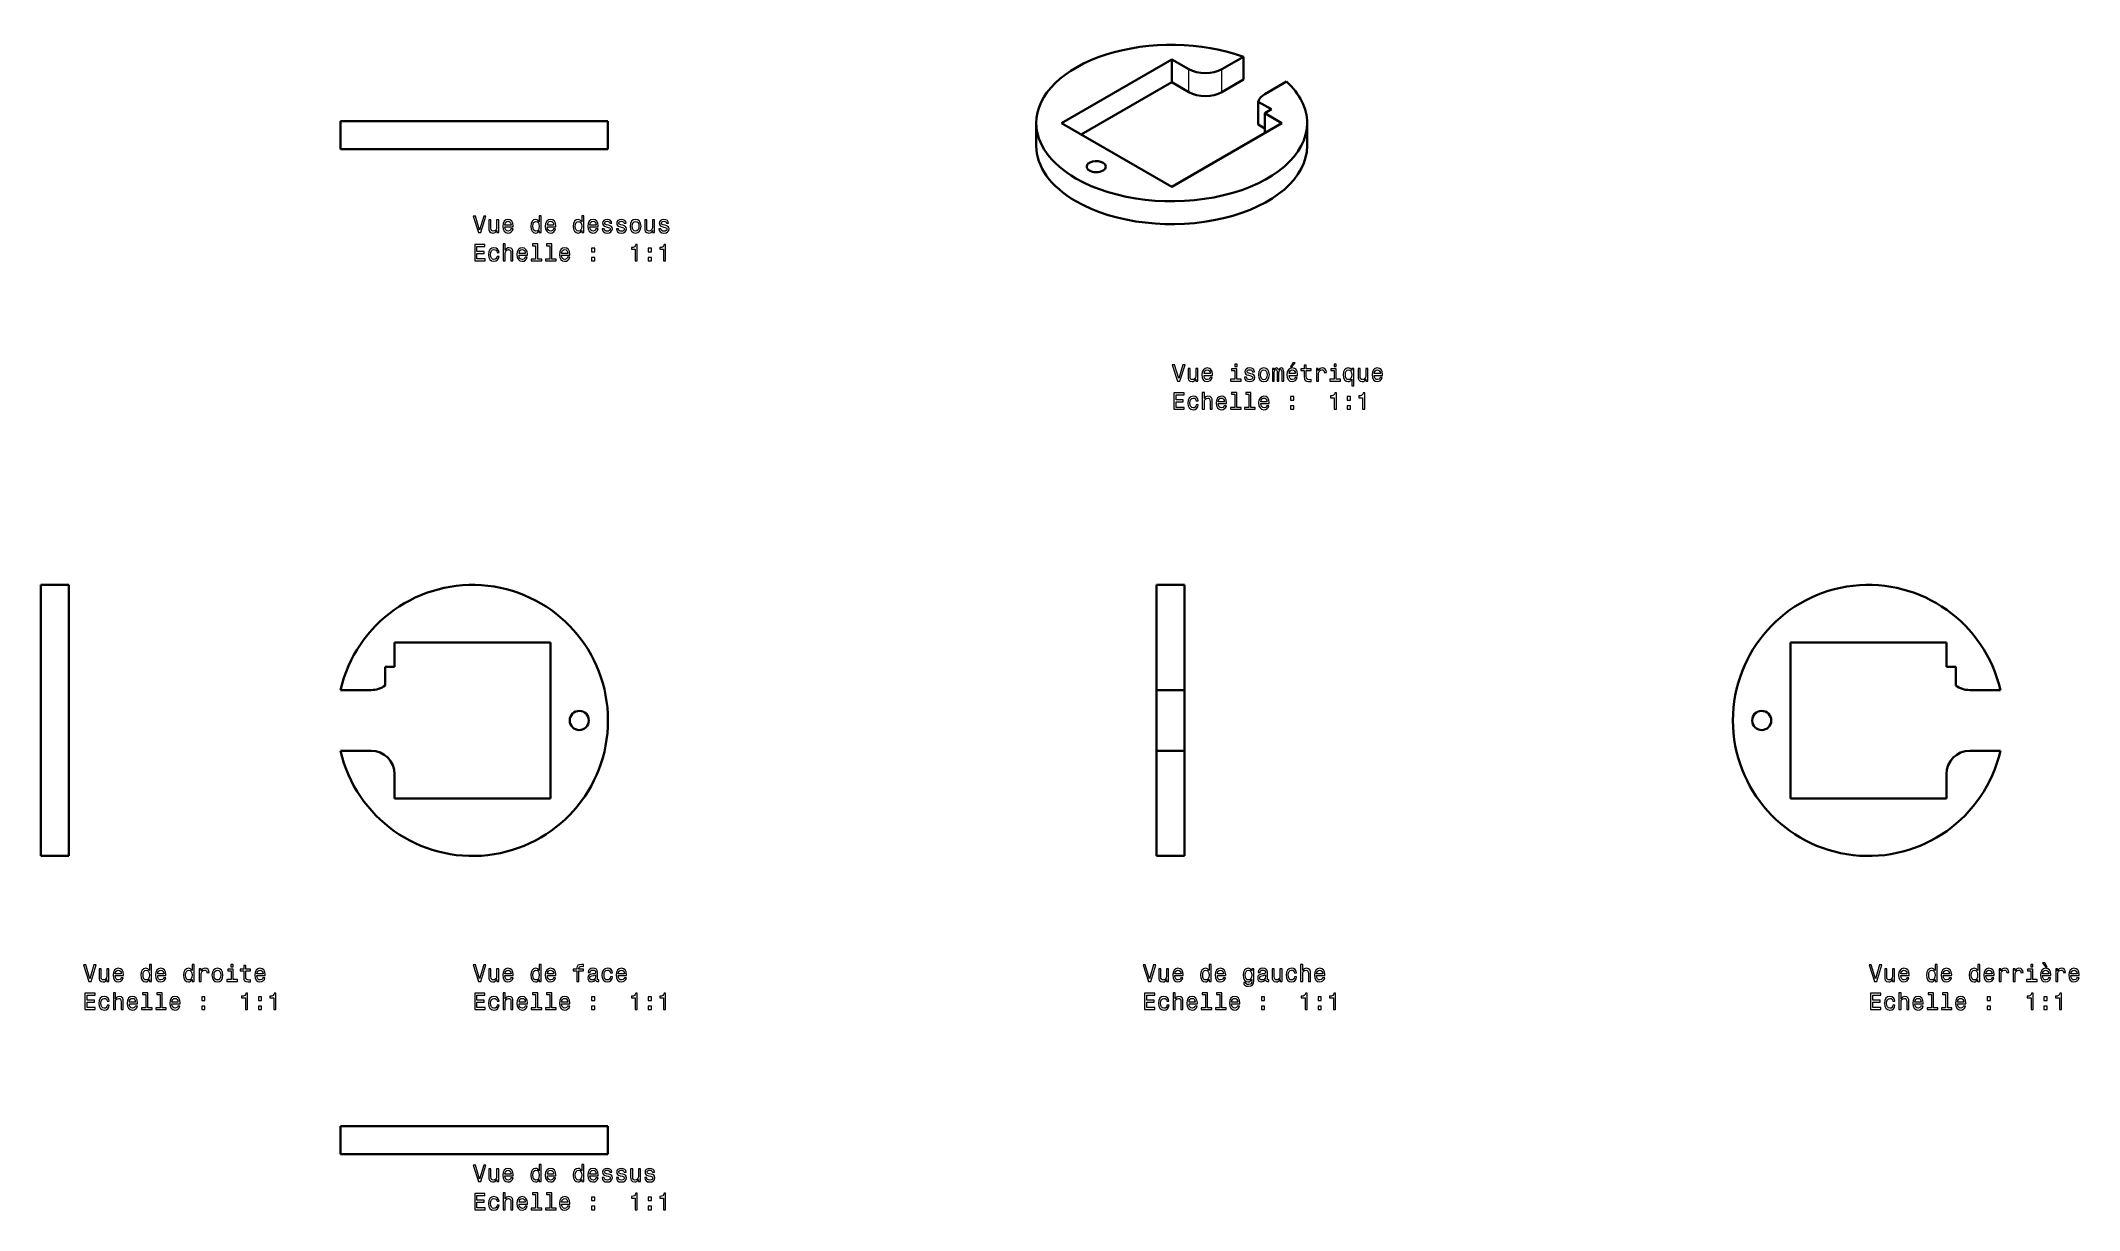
# Model space of a CAD drawing. Extents: x 502 to 938, y 316 to 566.
import ezdxf

# ---------------------------------------------------------------- set-up
doc = ezdxf.new("R2010")
doc.units = 0

msp = doc.modelspace()

# ---------------------------------------------------------------- linework, layer by layer
at = {"color": 7, "lineweight": 35}
for p, q in [((720.25, 548.38), (743.87, 562.01)), ((724.49, 545.93), (743.87, 557.12)), ((623.14, 548.78), (565.86, 548.78)), ((720.25, 548.38), (743.87, 534.74)), ((767.48, 548.38), (743.87, 534.74)), ((623.14, 542.78), (565.86, 542.78)), ((501.66, 449.51), (501.66, 420.5)), ((507.66, 449.51), (507.66, 420.5)), ((740.61, 427), (740.61, 449.51)), ((746.61, 427), (746.61, 449.51)), ((577.43, 437.2), (610.83, 437.2)), ((610.83, 403.8), (610.83, 437.2)), ((909.78, 437.2), (876.38, 437.2)), ((876.38, 403.8), (876.38, 437.2)), ((501.66, 420.5), (501.66, 391.49)), ((507.66, 420.5), (507.66, 391.49)), ((740.61, 391.49), (740.61, 414)), ((746.61, 391.49), (746.61, 414)), ((610.83, 403.8), (577.43, 403.8)), ((876.38, 403.8), (909.78, 403.8)), ((565.86, 333.66), (623.14, 333.66)), ((565.86, 327.66), (623.14, 327.66))]:
    msp.add_line(p, q, dxfattribs=at)
at = {"color": 7, "lineweight": 35, "ltscale": 0.106145}
for p, q in [((747.54, 559.89), (743.87, 562.01)), ((747.54, 554.99), (743.87, 557.12)), ((763.81, 550.5), (763.81, 546.26))]:
    msp.add_line(p, q, dxfattribs=at)
at = {"color": 7, "lineweight": 35, "ltscale": 0.122475}
for p, q in [((743.87, 557.12), (743.87, 562.01)), ((759.27, 557.68), (759.27, 562.58)), ((762.39, 552.95), (762.39, 548.05)), ((714.85, 543.48), (714.85, 548.38)), ((772.88, 543.48), (772.88, 548.38))]:
    msp.add_line(p, q, dxfattribs=at)
at = {"color": 7, "lineweight": 13, "ltscale": 0.122475}
for p, q in [((747.54, 554.99), (747.54, 559.89)), ((754.62, 554.99), (754.62, 559.89))]:
    msp.add_line(p, q, dxfattribs=at)
at = {"color": 7, "lineweight": 35, "ltscale": 0.134219}
for p, q in [((754.62, 559.89), (759.27, 562.58)), ((759.27, 557.68), (754.62, 554.99))]:
    msp.add_line(p, q, dxfattribs=at)
at = {"color": 7, "lineweight": 35, "ltscale": 0.134218}
msp.add_line((763.81, 554.58), (768.46, 557.27), dxfattribs=at)
at = {"color": 7, "lineweight": 35, "ltscale": 0.08165}
msp.add_line((765.22, 551.32), (762.39, 552.95), dxfattribs=at)
at = {"color": 7, "lineweight": 35, "ltscale": 0.040825}
msp.add_line((765.22, 551.32), (763.81, 550.5), dxfattribs=at)
at = {"color": 7, "lineweight": 35, "ltscale": 0.106144}
msp.add_line((767.48, 548.38), (763.81, 550.5), dxfattribs=at)
at = {"color": 7, "lineweight": 35, "ltscale": 0.15}
for p, q in [((565.86, 542.78), (565.86, 548.78)), ((623.14, 542.78), (623.14, 548.78)), ((507.66, 449.51), (501.66, 449.51)), ((740.61, 449.51), (746.61, 449.51)), ((740.61, 427), (746.61, 427)), ((740.61, 414), (746.61, 414)), ((507.66, 391.49), (501.66, 391.49)), ((740.61, 391.49), (746.61, 391.49)), ((565.86, 333.66), (565.86, 327.66)), ((565.86, 333.66), (565.86, 327.66)), ((623.14, 333.66), (623.14, 327.66))]:
    msp.add_line(p, q, dxfattribs=at)
at = {"color": 7, "lineweight": 35, "ltscale": 0.040826}
msp.add_line((763.81, 547.24), (762.39, 548.05), dxfattribs=at)
at = {"color": 7, "lineweight": 35, "ltscale": 0.13}
for p, q in [((577.43, 437.2), (577.43, 432)), ((909.78, 437.2), (909.78, 432)), ((577.43, 409), (577.43, 403.8)), ((909.78, 409), (909.78, 403.8))]:
    msp.add_line(p, q, dxfattribs=at)
at = {"color": 7, "lineweight": 35, "ltscale": 0.05}
for p, q in [((575.43, 432), (577.43, 432)), ((911.78, 432), (909.78, 432))]:
    msp.add_line(p, q, dxfattribs=at)
at = {"color": 7, "lineweight": 35, "ltscale": 0.1}
for p, q in [((575.43, 432), (575.43, 428)), ((911.78, 432), (911.78, 428))]:
    msp.add_line(p, q, dxfattribs=at)
at = {"color": 7, "lineweight": 35, "ltscale": 0.164383}
for p, q in [((572.43, 427), (565.86, 427)), ((914.78, 427), (921.36, 427)), ((572.43, 414), (565.86, 414)), ((921.36, 414), (914.78, 414))]:
    msp.add_line(p, q, dxfattribs=at)
at = {"color": 7, "lineweight": 35, "ltscale": 0.325}
for p, q in [((740.61, 414), (740.61, 427)), ((746.61, 414), (746.61, 427))]:
    msp.add_line(p, q, dxfattribs=at)
at = {"color": 7, "lineweight": 13}
for points in [[(596.53, 528.43), (595.65, 525.45), (594.75, 528.43), (594.27, 528.43), (595.4, 524.92), (595.9, 524.92), (597.01, 528.43)], [(608.41, 525.34), (608.41, 524.92), (608.86, 524.92), (608.86, 528.54), (608.42, 528.54), (608.42, 527.22), (608.08, 527.6), (607.87, 527.69), (607.64, 527.73), (607.21, 527.63), (606.88, 527.34), (606.66, 526.89), (606.58, 526.28), (606.66, 525.67), (606.88, 525.21), (607.21, 524.92), (607.64, 524.83), (607.87, 524.86), (608.09, 524.95)], [(617.52, 525.34), (617.52, 524.92), (617.97, 524.92), (617.97, 528.54), (617.53, 528.54), (617.53, 527.22), (617.19, 527.6), (616.98, 527.69), (616.75, 527.73), (616.32, 527.63), (615.98, 527.34), (615.77, 526.89), (615.69, 526.28), (615.77, 525.67), (615.98, 525.21), (616.32, 524.92), (616.75, 524.83), (616.98, 524.86), (617.19, 524.95)], [(599.73, 527.63), (599.29, 527.63), (599.29, 526.07), (599.23, 525.7), (599.09, 525.44), (598.86, 525.28), (598.56, 525.23), (598.33, 525.27), (598.18, 525.39), (598.09, 525.6), (598.07, 525.89), (598.07, 527.63), (597.63, 527.63), (597.63, 525.85), (597.64, 525.49), (597.74, 525.19), (598.03, 524.92), (598.5, 524.83), (598.75, 524.86), (598.97, 524.95), (599.15, 525.11), (599.31, 525.34), (599.31, 524.92), (599.73, 524.92)], [(601.07, 526.15), (602.84, 526.15), (602.85, 526.35), (602.77, 526.93), (602.54, 527.37), (602.19, 527.63), (601.72, 527.73), (601.26, 527.63), (600.91, 527.34), (600.68, 526.88), (600.6, 526.28), (600.68, 525.66), (600.9, 525.2), (601.25, 524.92), (601.71, 524.83), (602.1, 524.89), (602.42, 525.06), (602.66, 525.34), (602.8, 525.7), (602.36, 525.7), (602.27, 525.5), (602.13, 525.35), (601.76, 525.22), (601.47, 525.28), (601.26, 525.46), (601.12, 525.74), (601.07, 526.13)], [(601.07, 526.52), (601.12, 526.87), (601.26, 527.13), (601.46, 527.28), (601.74, 527.34), (602, 527.28), (602.21, 527.13), (602.34, 526.87), (602.38, 526.52)], [(607.71, 527.33), (608.01, 527.26), (608.23, 527.06), (608.36, 526.73), (608.41, 526.28), (608.36, 525.82), (608.23, 525.49), (608.01, 525.29), (607.71, 525.22), (607.44, 525.29), (607.22, 525.49), (607.08, 525.82), (607.04, 526.28), (607.08, 526.73), (607.22, 527.06), (607.44, 527.26)], [(610.17, 526.15), (611.95, 526.15), (611.95, 526.35), (611.87, 526.93), (611.65, 527.37), (611.3, 527.63), (610.83, 527.73), (610.37, 527.63), (610.02, 527.34), (609.79, 526.88), (609.71, 526.28), (609.79, 525.66), (610.01, 525.2), (610.36, 524.92), (610.81, 524.83), (611.21, 524.89), (611.53, 525.06), (611.77, 525.34), (611.9, 525.7), (611.46, 525.7), (611.37, 525.5), (611.24, 525.35), (610.87, 525.22), (610.58, 525.28), (610.37, 525.46), (610.22, 525.74), (610.17, 526.13)], [(610.17, 526.52), (610.23, 526.87), (610.37, 527.13), (610.57, 527.28), (610.84, 527.34), (611.11, 527.28), (611.32, 527.13), (611.44, 526.87), (611.49, 526.52)], [(616.82, 527.33), (617.11, 527.26), (617.34, 527.06), (617.47, 526.73), (617.52, 526.28), (617.47, 525.82), (617.34, 525.49), (617.11, 525.29), (616.82, 525.22), (616.54, 525.29), (616.33, 525.49), (616.19, 525.82), (616.14, 526.28), (616.19, 526.73), (616.33, 527.06), (616.54, 527.26)], [(619.28, 526.15), (621.06, 526.15), (621.06, 526.35), (620.98, 526.93), (620.76, 527.37), (620.41, 527.63), (619.94, 527.73), (619.48, 527.63), (619.13, 527.34), (618.9, 526.88), (618.82, 526.28), (618.89, 525.66), (619.12, 525.2), (619.47, 524.92), (619.92, 524.83), (620.32, 524.89), (620.64, 525.06), (620.88, 525.34), (621.01, 525.7), (620.57, 525.7), (620.48, 525.5), (620.35, 525.35), (619.98, 525.22), (619.69, 525.28), (619.47, 525.46), (619.33, 525.74), (619.28, 526.13)], [(619.28, 526.52), (619.34, 526.87), (619.47, 527.13), (619.68, 527.28), (619.95, 527.34), (620.22, 527.28), (620.43, 527.13), (620.55, 526.87), (620.6, 526.52)], [(623.26, 526.5), (622.83, 526.6), (622.51, 526.72), (622.4, 526.95), (622.43, 527.12), (622.54, 527.24), (622.71, 527.32), (622.96, 527.35), (623.2, 527.32), (623.38, 527.23), (623.5, 527.09), (623.55, 526.91), (623.99, 526.91), (623.99, 526.92), (623.91, 527.25), (623.7, 527.5), (623.38, 527.67), (622.96, 527.73), (622.53, 527.67), (622.22, 527.5), (622.02, 527.25), (621.96, 526.94), (622.01, 526.64), (622.15, 526.42), (622.38, 526.27), (622.72, 526.17), (623.21, 526.05), (623.51, 525.92), (623.59, 525.82), (623.62, 525.67), (623.58, 525.48), (623.46, 525.34), (623.26, 525.25), (623, 525.22), (622.72, 525.25), (622.52, 525.36), (622.38, 525.53), (622.33, 525.76), (621.9, 525.76), (621.97, 525.36), (622.18, 525.07), (622.5, 524.89), (622.96, 524.83), (623.43, 524.89), (623.78, 525.07), (623.99, 525.35), (624.07, 525.72), (624.01, 526.04), (623.86, 526.25), (623.6, 526.39)], [(626.29, 526.5), (625.86, 526.6), (625.55, 526.72), (625.44, 526.95), (625.47, 527.12), (625.58, 527.24), (625.75, 527.32), (625.99, 527.35), (626.23, 527.32), (626.42, 527.23), (626.54, 527.09), (626.59, 526.91), (627.02, 526.91), (627.02, 526.92), (626.95, 527.25), (626.74, 527.5), (626.42, 527.67), (625.99, 527.73), (625.57, 527.67), (625.25, 527.5), (625.06, 527.25), (625, 526.94), (625.04, 526.64), (625.18, 526.42), (625.41, 526.27), (625.75, 526.17), (626.25, 526.05), (626.55, 525.92), (626.63, 525.82), (626.66, 525.67), (626.61, 525.48), (626.49, 525.34), (626.3, 525.25), (626.03, 525.22), (625.76, 525.25), (625.56, 525.36), (625.42, 525.53), (625.36, 525.76), (624.94, 525.76), (625.01, 525.36), (625.21, 525.07), (625.54, 524.89), (625.99, 524.83), (626.47, 524.89), (626.82, 525.07), (627.03, 525.35), (627.1, 525.72), (627.05, 526.04), (626.89, 526.25), (626.63, 526.39)], [(627.87, 526.27), (627.95, 525.66), (628.18, 525.2), (628.55, 524.92), (629.05, 524.83), (629.53, 524.92), (629.9, 525.2), (630.13, 525.65), (630.22, 526.27), (630.13, 526.89), (629.9, 527.35), (629.53, 527.63), (629.05, 527.73), (628.55, 527.63), (628.18, 527.34), (627.95, 526.89)], [(628.32, 526.28), (628.37, 526.73), (628.51, 527.06), (628.74, 527.26), (629.05, 527.33), (629.35, 527.26), (629.58, 527.07), (629.72, 526.73), (629.77, 526.28), (629.72, 525.82), (629.58, 525.49), (629.35, 525.29), (629.05, 525.22), (628.74, 525.29), (628.51, 525.49), (628.37, 525.82)], [(633.13, 527.63), (632.68, 527.63), (632.68, 526.07), (632.63, 525.7), (632.48, 525.44), (632.26, 525.28), (631.96, 525.23), (631.72, 525.27), (631.57, 525.39), (631.49, 525.6), (631.47, 525.89), (631.47, 527.63), (631.02, 527.63), (631.02, 525.85), (631.04, 525.49), (631.13, 525.19), (631.43, 524.92), (631.89, 524.83), (632.15, 524.86), (632.36, 524.95), (632.55, 525.11), (632.7, 525.34), (632.7, 524.92), (633.13, 524.92)], [(635.4, 526.5), (634.97, 526.6), (634.65, 526.72), (634.55, 526.95), (634.58, 527.12), (634.68, 527.24), (634.86, 527.32), (635.1, 527.35), (635.34, 527.32), (635.53, 527.23), (635.65, 527.09), (635.7, 526.91), (636.13, 526.91), (636.13, 526.92), (636.06, 527.25), (635.85, 527.5), (635.53, 527.67), (635.1, 527.73), (634.67, 527.67), (634.36, 527.5), (634.16, 527.25), (634.1, 526.94), (634.15, 526.64), (634.29, 526.42), (634.52, 526.27), (634.86, 526.17), (635.35, 526.05), (635.66, 525.92), (635.74, 525.82), (635.77, 525.67), (635.72, 525.48), (635.6, 525.34), (635.41, 525.25), (635.14, 525.22), (634.87, 525.25), (634.66, 525.36), (634.53, 525.53), (634.47, 525.76), (634.04, 525.76), (634.11, 525.36), (634.32, 525.07), (634.65, 524.89), (635.1, 524.83), (635.58, 524.89), (635.92, 525.07), (636.14, 525.35), (636.21, 525.72), (636.16, 526.04), (636, 526.25), (635.74, 526.39)], [(594.59, 518.88), (596.81, 518.88), (596.81, 519.3), (595.05, 519.3), (595.05, 520.48), (596.62, 520.48), (596.62, 520.9), (595.05, 520.9), (595.05, 521.95), (596.77, 521.95), (596.77, 522.38), (594.59, 522.38)], [(599.37, 520.69), (599.8, 520.69), (599.71, 521.09), (599.5, 521.41), (599.16, 521.6), (598.72, 521.68), (598.24, 521.58), (597.87, 521.3), (597.64, 520.84), (597.56, 520.22), (597.63, 519.61), (597.86, 519.16), (598.22, 518.88), (598.71, 518.78), (599.14, 518.85), (599.48, 519.07), (599.71, 519.4), (599.81, 519.84), (599.39, 519.84), (599.31, 519.56), (599.17, 519.35), (598.97, 519.22), (598.72, 519.18), (598.41, 519.24), (598.19, 519.45), (598.05, 519.77), (598.01, 520.24), (598.05, 520.69), (598.2, 521.02), (598.42, 521.22), (598.72, 521.29), (598.98, 521.25), (599.18, 521.13), (599.31, 520.94)], [(600.68, 518.88), (601.12, 518.88), (601.12, 520.44), (601.17, 520.8), (601.31, 521.06), (601.54, 521.22), (601.84, 521.28), (602.08, 521.23), (602.24, 521.09), (602.31, 520.87), (602.34, 520.56), (602.34, 518.88), (602.78, 518.88), (602.78, 520.66), (602.76, 521.01), (602.67, 521.31), (602.37, 521.58), (601.91, 521.68), (601.66, 521.64), (601.44, 521.55), (601.26, 521.4), (601.12, 521.19), (601.12, 522.5), (600.68, 522.5)], [(604.1, 520.1), (605.88, 520.1), (605.88, 520.31), (605.8, 520.89), (605.58, 521.32), (605.23, 521.58), (604.76, 521.68), (604.3, 521.58), (603.95, 521.3), (603.72, 520.84), (603.64, 520.23), (603.71, 519.61), (603.94, 519.16), (604.29, 518.88), (604.74, 518.78), (605.14, 518.84), (605.46, 519.02), (605.7, 519.29), (605.83, 519.65), (605.39, 519.65), (605.3, 519.45), (605.17, 519.3), (604.8, 519.18), (604.51, 519.23), (604.29, 519.41), (604.15, 519.7), (604.1, 520.09)], [(604.1, 520.47), (604.16, 520.82), (604.29, 521.08), (604.5, 521.24), (604.77, 521.29), (605.04, 521.24), (605.25, 521.08), (605.37, 520.82), (605.42, 520.47)], [(607.63, 522.12), (607.63, 519.25), (606.72, 519.25), (606.72, 518.88), (608.98, 518.88), (608.98, 519.25), (608.08, 519.25), (608.08, 522.5), (606.94, 522.5), (606.94, 522.12)], [(610.67, 522.12), (610.67, 519.25), (609.76, 519.25), (609.76, 518.88), (612.02, 518.88), (612.02, 519.25), (611.11, 519.25), (611.11, 522.5), (609.97, 522.5), (609.97, 522.12)], [(613.21, 520.1), (614.98, 520.1), (614.99, 520.31), (614.91, 520.89), (614.69, 521.32), (614.33, 521.58), (613.87, 521.68), (613.41, 521.58), (613.05, 521.3), (612.83, 520.84), (612.75, 520.23), (612.82, 519.61), (613.05, 519.16), (613.4, 518.88), (613.85, 518.78), (614.24, 518.84), (614.57, 519.02), (614.8, 519.29), (614.94, 519.65), (614.5, 519.65), (614.41, 519.45), (614.28, 519.3), (613.91, 519.18), (613.62, 519.23), (613.4, 519.41), (613.26, 519.7), (613.21, 520.09)], [(613.21, 520.47), (613.27, 520.82), (613.4, 521.08), (613.61, 521.24), (613.88, 521.29), (614.15, 521.24), (614.35, 521.08), (614.48, 520.82), (614.53, 520.47)], [(619.59, 520.83), (620.29, 520.83), (620.29, 521.58), (619.59, 521.58)], [(619.59, 518.88), (620.29, 518.88), (620.29, 519.63), (619.59, 519.63)], [(628.95, 518.88), (629.41, 518.88), (629.41, 522.4), (629.07, 522.4), (628.98, 522.09), (628.8, 521.89), (628.52, 521.76), (628.14, 521.72), (628.14, 521.37), (628.95, 521.37)], [(631.73, 520.83), (632.43, 520.83), (632.43, 521.58), (631.73, 521.58)], [(631.73, 518.88), (632.43, 518.88), (632.43, 519.63), (631.73, 519.63)], [(635.03, 518.88), (635.49, 518.88), (635.49, 522.4), (635.14, 522.4), (635.05, 522.09), (634.87, 521.89), (634.59, 521.76), (634.21, 521.72), (634.21, 521.37), (635.03, 521.37)], [(746.26, 496.65), (745.39, 493.67), (744.48, 496.65), (744, 496.65), (745.13, 493.15), (745.64, 493.15), (746.74, 496.65)], [(749.47, 495.85), (749.02, 495.85), (749.02, 494.29), (748.97, 493.93), (748.83, 493.66), (748.6, 493.5), (748.3, 493.45), (748.06, 493.49), (747.91, 493.61), (747.83, 493.82), (747.81, 494.11), (747.81, 495.85), (747.36, 495.85), (747.36, 494.07), (747.38, 493.71), (747.47, 493.42), (747.77, 493.15), (748.23, 493.05), (748.49, 493.08), (748.7, 493.18), (748.89, 493.33), (749.04, 493.56), (749.04, 493.15), (749.47, 493.15)], [(750.8, 494.37), (752.58, 494.37), (752.58, 494.58), (752.5, 495.16), (752.28, 495.59), (751.93, 495.85), (751.46, 495.95), (751, 495.85), (750.65, 495.57), (750.42, 495.11), (750.34, 494.5), (750.41, 493.88), (750.64, 493.43), (750.99, 493.15), (751.44, 493.05), (751.84, 493.11), (752.16, 493.29), (752.4, 493.56), (752.53, 493.92), (752.09, 493.92), (752, 493.72), (751.87, 493.57), (751.5, 493.45), (751.21, 493.5), (750.99, 493.68), (750.85, 493.97), (750.8, 494.36)], [(750.8, 494.74), (750.86, 495.09), (750.99, 495.35), (751.2, 495.51), (751.47, 495.56), (751.74, 495.51), (751.95, 495.35), (752.07, 495.09), (752.12, 494.74)], [(757.84, 493.52), (757.84, 495.76), (756.7, 495.76), (756.7, 495.38), (757.4, 495.38), (757.4, 493.52), (756.49, 493.52), (756.49, 493.15), (758.76, 493.15), (758.76, 493.52)], [(757.86, 496.77), (757.39, 496.77), (757.39, 496.26), (757.86, 496.26)], [(760.85, 494.72), (760.42, 494.82), (760.1, 494.94), (760, 495.18), (760.03, 495.34), (760.13, 495.46), (760.3, 495.54), (760.55, 495.57), (760.79, 495.54), (760.97, 495.45), (761.1, 495.31), (761.15, 495.13), (761.58, 495.13), (761.58, 495.14), (761.5, 495.47), (761.3, 495.73), (760.97, 495.89), (760.55, 495.95), (760.12, 495.89), (759.81, 495.72), (759.61, 495.47), (759.55, 495.16), (759.6, 494.86), (759.74, 494.65), (759.97, 494.5), (760.31, 494.39), (760.8, 494.27), (761.11, 494.14), (761.19, 494.04), (761.22, 493.89), (761.17, 493.7), (761.05, 493.56), (760.85, 493.47), (760.59, 493.44), (760.31, 493.47), (760.11, 493.58), (759.98, 493.75), (759.92, 493.99), (759.49, 493.99), (759.56, 493.58), (759.77, 493.29), (760.1, 493.11), (760.55, 493.05), (761.02, 493.11), (761.37, 493.29), (761.58, 493.57), (761.66, 493.94), (761.6, 494.26), (761.45, 494.48), (761.19, 494.62)], [(762.43, 494.5), (762.51, 493.88), (762.74, 493.43), (763.11, 493.15), (763.6, 493.05), (764.09, 493.15), (764.46, 493.42), (764.69, 493.88), (764.78, 494.5), (764.69, 495.11), (764.46, 495.57), (764.09, 495.85), (763.6, 495.95), (763.11, 495.85), (762.74, 495.57), (762.51, 495.11)], [(762.88, 494.5), (762.93, 494.96), (763.07, 495.28), (763.29, 495.49), (763.6, 495.56), (763.9, 495.49), (764.13, 495.29), (764.27, 494.96), (764.32, 494.5), (764.27, 494.04), (764.13, 493.71), (763.9, 493.51), (763.6, 493.44), (763.29, 493.51), (763.07, 493.71), (762.93, 494.04)], [(765.42, 493.15), (765.83, 493.15), (765.83, 494.96), (765.85, 495.23), (765.93, 495.42), (766.04, 495.54), (766.19, 495.59), (766.31, 495.55), (766.4, 495.44), (766.44, 495.27), (766.45, 495.05), (766.45, 493.15), (766.83, 493.15), (766.83, 494.96), (766.86, 495.22), (766.94, 495.42), (767.06, 495.54), (767.21, 495.59), (767.33, 495.55), (767.41, 495.44), (767.46, 495.05), (767.46, 493.15), (767.87, 493.15), (767.87, 495.02), (767.84, 495.4), (767.76, 495.7), (767.6, 495.88), (767.34, 495.95), (767.03, 495.85), (766.79, 495.56), (766.61, 495.84), (766.29, 495.95), (766.01, 495.85), (765.81, 495.57), (765.81, 495.85), (765.42, 495.85)], [(769.02, 494.37), (770.79, 494.37), (770.8, 494.58), (770.72, 495.16), (770.5, 495.59), (770.14, 495.85), (769.67, 495.95), (769.21, 495.85), (768.86, 495.57), (768.63, 495.11), (768.55, 494.5), (768.63, 493.88), (768.86, 493.43), (769.2, 493.15), (769.66, 493.05), (770.05, 493.11), (770.37, 493.29), (770.61, 493.56), (770.75, 493.92), (770.31, 493.92), (770.22, 493.72), (770.09, 493.57), (769.71, 493.45), (769.43, 493.5), (769.21, 493.68), (769.07, 493.97), (769.02, 494.36)], [(769.02, 494.74), (769.07, 495.09), (769.21, 495.35), (769.42, 495.51), (769.69, 495.56), (769.96, 495.51), (770.16, 495.35), (770.29, 495.09), (770.33, 494.74)], [(769.33, 496.22), (769.62, 496.22), (770.32, 497.08), (769.83, 497.08)], [(772.26, 495.38), (772.26, 494.03), (772.29, 493.59), (772.43, 493.29), (772.71, 493.11), (773.19, 493.05), (773.72, 493.07), (773.72, 493.46), (773.34, 493.43), (772.99, 493.47), (772.8, 493.59), (772.72, 493.81), (772.7, 494.1), (772.7, 495.38), (773.72, 495.38), (773.72, 495.76), (772.7, 495.76), (772.7, 496.55), (772.26, 496.55), (772.26, 495.76), (771.49, 495.76), (771.49, 495.38)], [(774.87, 493.15), (775.31, 493.15), (775.31, 494.69), (775.36, 495.07), (775.49, 495.33), (775.72, 495.5), (776.01, 495.55), (776.23, 495.52), (776.4, 495.41), (776.5, 495.24), (776.54, 495.01), (776.99, 495.01), (776.93, 495.42), (776.76, 495.71), (776.48, 495.89), (776.1, 495.95), (775.85, 495.91), (775.62, 495.81), (775.43, 495.64), (775.27, 495.4), (775.27, 495.85), (774.87, 495.85)], [(779.09, 493.52), (779.09, 495.76), (777.95, 495.76), (777.95, 495.38), (778.65, 495.38), (778.65, 493.52), (777.74, 493.52), (777.74, 493.15), (780.01, 493.15), (780.01, 493.52)], [(779.11, 496.77), (778.64, 496.77), (778.64, 496.26), (779.11, 496.26)], [(782.44, 495.43), (782.28, 495.66), (782.11, 495.82), (781.9, 495.91), (781.66, 495.95), (781.23, 495.85), (780.9, 495.57), (780.68, 495.11), (780.61, 494.5), (780.68, 493.89), (780.9, 493.43), (781.23, 493.15), (781.66, 493.05), (781.9, 493.08), (782.1, 493.17), (782.28, 493.32), (782.44, 493.56), (782.44, 492.1), (782.88, 492.1), (782.88, 495.85), (782.44, 495.85)], [(781.06, 494.5), (781.11, 494.95), (781.25, 495.28), (781.46, 495.48), (781.74, 495.55), (782.03, 495.48), (782.25, 495.28), (782.38, 494.96), (782.43, 494.5), (782.38, 494.04), (782.25, 493.71), (782.03, 493.51), (781.74, 493.45), (781.46, 493.51), (781.25, 493.71), (781.11, 494.05)], [(785.9, 495.85), (785.45, 495.85), (785.45, 494.29), (785.4, 493.93), (785.26, 493.66), (785.03, 493.5), (784.73, 493.45), (784.5, 493.49), (784.34, 493.61), (784.26, 493.82), (784.24, 494.11), (784.24, 495.85), (783.79, 495.85), (783.79, 494.07), (783.81, 493.71), (783.91, 493.42), (784.2, 493.15), (784.67, 493.05), (784.92, 493.08), (785.14, 493.18), (785.32, 493.33), (785.47, 493.56), (785.47, 493.15), (785.9, 493.15)], [(787.23, 494.37), (789.01, 494.37), (789.01, 494.58), (788.93, 495.16), (788.71, 495.59), (788.36, 495.85), (787.89, 495.95), (787.43, 495.85), (787.08, 495.57), (786.85, 495.11), (786.77, 494.5), (786.85, 493.88), (787.07, 493.43), (787.42, 493.15), (787.87, 493.05), (788.27, 493.11), (788.59, 493.29), (788.83, 493.56), (788.96, 493.92), (788.53, 493.92), (788.43, 493.72), (788.3, 493.57), (787.93, 493.45), (787.64, 493.5), (787.43, 493.68), (787.28, 493.97), (787.23, 494.36)], [(787.23, 494.74), (787.29, 495.09), (787.43, 495.35), (787.63, 495.51), (787.91, 495.56), (788.17, 495.51), (788.38, 495.35), (788.51, 495.09), (788.55, 494.74)], [(744.33, 487.1), (746.55, 487.1), (746.55, 487.52), (744.79, 487.52), (744.79, 488.71), (746.35, 488.71), (746.35, 489.13), (744.79, 489.13), (744.79, 490.17), (746.51, 490.17), (746.51, 490.6), (744.33, 490.6)], [(749.1, 488.91), (749.54, 488.91), (749.45, 489.31), (749.23, 489.63), (748.9, 489.83), (748.46, 489.9), (747.97, 489.8), (747.6, 489.52), (747.37, 489.06), (747.29, 488.44), (747.37, 487.83), (747.59, 487.38), (747.95, 487.1), (748.44, 487), (748.88, 487.08), (749.21, 487.29), (749.45, 487.62), (749.55, 488.07), (749.12, 488.07), (749.05, 487.78), (748.91, 487.57), (748.7, 487.44), (748.46, 487.4), (748.15, 487.47), (747.93, 487.67), (747.79, 488), (747.75, 488.46), (747.79, 488.91), (747.93, 489.24), (748.16, 489.44), (748.46, 489.51), (748.72, 489.47), (748.92, 489.35), (749.05, 489.16)], [(750.41, 487.1), (750.86, 487.1), (750.86, 488.66), (750.9, 489.02), (751.05, 489.28), (751.28, 489.44), (751.58, 489.5), (751.82, 489.45), (751.97, 489.32), (752.05, 489.09), (752.07, 488.79), (752.07, 487.1), (752.52, 487.1), (752.52, 488.88), (752.5, 489.24), (752.41, 489.53), (752.11, 489.81), (751.64, 489.9), (751.39, 489.87), (751.18, 489.77), (750.99, 489.62), (750.86, 489.41), (750.86, 490.72), (750.41, 490.72)], [(753.84, 488.32), (755.61, 488.32), (755.62, 488.53), (755.54, 489.11), (755.32, 489.54), (754.96, 489.81), (754.49, 489.9), (754.03, 489.8), (753.68, 489.52), (753.45, 489.06), (753.37, 488.45), (753.45, 487.83), (753.68, 487.38), (754.02, 487.1), (754.48, 487), (754.87, 487.07), (755.19, 487.24), (755.43, 487.51), (755.57, 487.87), (755.13, 487.87), (755.04, 487.67), (754.91, 487.52), (754.53, 487.4), (754.25, 487.46), (754.03, 487.63), (753.89, 487.92), (753.84, 488.31)], [(753.84, 488.7), (753.89, 489.04), (754.03, 489.3), (754.24, 489.46), (754.51, 489.51), (754.78, 489.46), (754.98, 489.3), (755.11, 489.04), (755.15, 488.7)], [(757.37, 490.35), (757.37, 487.47), (756.46, 487.47), (756.46, 487.1), (758.72, 487.1), (758.72, 487.47), (757.81, 487.47), (757.81, 490.72), (756.67, 490.72), (756.67, 490.35)], [(760.4, 490.35), (760.4, 487.47), (759.49, 487.47), (759.49, 487.1), (761.76, 487.1), (761.76, 487.47), (760.85, 487.47), (760.85, 490.72), (759.71, 490.72), (759.71, 490.35)], [(762.95, 488.32), (764.72, 488.32), (764.73, 488.53), (764.65, 489.11), (764.42, 489.54), (764.07, 489.81), (763.6, 489.9), (763.14, 489.8), (762.79, 489.52), (762.56, 489.06), (762.48, 488.45), (762.56, 487.83), (762.78, 487.38), (763.13, 487.1), (763.59, 487), (763.98, 487.07), (764.3, 487.24), (764.54, 487.51), (764.68, 487.87), (764.24, 487.87), (764.15, 487.67), (764.02, 487.52), (763.64, 487.4), (763.35, 487.46), (763.14, 487.63), (763, 487.92), (762.95, 488.31)], [(762.95, 488.7), (763, 489.04), (763.14, 489.3), (763.34, 489.46), (763.62, 489.51), (763.88, 489.46), (764.09, 489.3), (764.22, 489.04), (764.26, 488.7)], [(769.33, 489.05), (770.02, 489.05), (770.02, 489.81), (769.33, 489.81)], [(778.69, 487.1), (779.15, 487.1), (779.15, 490.62), (778.81, 490.62), (778.72, 490.32), (778.53, 490.11), (778.26, 489.99), (777.87, 489.95), (777.87, 489.59), (778.69, 489.59)], [(781.47, 489.05), (782.17, 489.05), (782.17, 489.81), (781.47, 489.81)], [(784.76, 487.1), (785.22, 487.1), (785.22, 490.62), (784.88, 490.62), (784.79, 490.32), (784.61, 490.11), (784.33, 489.99), (783.95, 489.95), (783.95, 489.59), (784.76, 489.59)], [(769.33, 487.1), (770.02, 487.1), (770.02, 487.85), (769.33, 487.85)], [(781.47, 487.1), (782.17, 487.1), (782.17, 487.85), (781.47, 487.85)], [(513.06, 368.15), (512.18, 365.17), (511.28, 368.15), (510.8, 368.15), (511.93, 364.64), (512.43, 364.64), (513.53, 368.15)], [(516.26, 367.35), (515.81, 367.35), (515.81, 365.79), (515.76, 365.43), (515.62, 365.16), (515.39, 365), (515.09, 364.95), (514.86, 364.99), (514.7, 365.11), (514.62, 365.32), (514.6, 365.61), (514.6, 367.35), (514.15, 367.35), (514.15, 365.57), (514.17, 365.21), (514.27, 364.92), (514.56, 364.64), (515.03, 364.55), (515.28, 364.58), (515.5, 364.67), (515.68, 364.83), (515.83, 365.06), (515.83, 364.64), (516.26, 364.64)], [(517.59, 365.87), (519.37, 365.87), (519.37, 366.08), (519.29, 366.66), (519.07, 367.09), (518.72, 367.35), (518.25, 367.45), (517.79, 367.35), (517.44, 367.06), (517.21, 366.61), (517.13, 366), (517.21, 365.38), (517.43, 364.93), (517.78, 364.64), (518.23, 364.55), (518.63, 364.61), (518.95, 364.78), (519.19, 365.06), (519.32, 365.42), (518.89, 365.42), (518.79, 365.22), (518.66, 365.07), (518.29, 364.95), (518, 365), (517.79, 365.18), (517.64, 365.47), (517.59, 365.85)], [(517.59, 366.24), (517.65, 366.59), (517.79, 366.85), (517.99, 367), (518.27, 367.06), (518.53, 367), (518.74, 366.85), (518.87, 366.59), (518.91, 366.24)], [(524.94, 365.06), (524.94, 364.64), (525.39, 364.64), (525.39, 368.26), (524.95, 368.26), (524.95, 366.94), (524.61, 367.32), (524.4, 367.41), (524.17, 367.45), (523.74, 367.35), (523.4, 367.06), (523.19, 366.61), (523.11, 366), (523.19, 365.39), (523.4, 364.93), (523.74, 364.64), (524.17, 364.55), (524.4, 364.58), (524.61, 364.67)], [(524.24, 367.05), (524.53, 366.98), (524.76, 366.78), (524.89, 366.45), (524.94, 366), (524.89, 365.54), (524.76, 365.21), (524.53, 365.01), (524.24, 364.95), (523.96, 365.01), (523.75, 365.21), (523.61, 365.55), (523.57, 366), (523.61, 366.45), (523.75, 366.78), (523.96, 366.98)], [(526.7, 365.87), (528.48, 365.87), (528.48, 366.08), (528.4, 366.66), (528.18, 367.09), (527.83, 367.35), (527.36, 367.45), (526.9, 367.35), (526.55, 367.06), (526.32, 366.61), (526.24, 366), (526.31, 365.38), (526.54, 364.93), (526.89, 364.64), (527.34, 364.55), (527.74, 364.61), (528.06, 364.78), (528.3, 365.06), (528.43, 365.42), (527.99, 365.42), (527.9, 365.22), (527.77, 365.07), (527.4, 364.95), (527.11, 365), (526.89, 365.18), (526.75, 365.47), (526.7, 365.85)], [(526.7, 366.24), (526.76, 366.59), (526.89, 366.85), (527.1, 367), (527.37, 367.06), (527.64, 367), (527.85, 366.85), (527.97, 366.59), (528.02, 366.24)], [(534.05, 365.06), (534.05, 364.64), (534.49, 364.64), (534.49, 368.26), (534.06, 368.26), (534.06, 366.94), (533.72, 367.32), (533.51, 367.41), (533.27, 367.45), (532.85, 367.35), (532.51, 367.06), (532.3, 366.61), (532.22, 366), (532.3, 365.39), (532.51, 364.93), (532.85, 364.64), (533.27, 364.55), (533.51, 364.58), (533.72, 364.67)], [(533.35, 367.05), (533.64, 366.98), (533.86, 366.78), (534, 366.45), (534.05, 366), (534, 365.54), (533.86, 365.21), (533.64, 365.01), (533.35, 364.95), (533.07, 365.01), (532.86, 365.21), (532.72, 365.55), (532.67, 366), (532.72, 366.45), (532.86, 366.78), (533.07, 366.98)], [(535.59, 364.64), (536.03, 364.64), (536.03, 366.19), (536.08, 366.56), (536.21, 366.83), (536.44, 366.99), (536.73, 367.05), (536.96, 367.01), (537.12, 366.91), (537.22, 366.74), (537.26, 366.51), (537.71, 366.51), (537.65, 366.92), (537.48, 367.21), (537.2, 367.39), (536.82, 367.45), (536.57, 367.41), (536.35, 367.31), (536.15, 367.13), (535.99, 366.9), (535.99, 367.35), (535.59, 367.35)], [(538.33, 365.99), (538.41, 365.38), (538.64, 364.93), (539.01, 364.64), (539.5, 364.55), (539.99, 364.64), (540.36, 364.92), (540.59, 365.37), (540.68, 365.99), (540.59, 366.61), (540.36, 367.07), (539.99, 367.35), (539.5, 367.45), (539.01, 367.35), (538.64, 367.06), (538.41, 366.61)], [(538.78, 366), (538.83, 366.45), (538.97, 366.78), (539.19, 366.98), (539.5, 367.05), (539.8, 366.98), (540.03, 366.79), (540.17, 366.45), (540.22, 366), (540.17, 365.54), (540.03, 365.21), (539.8, 365.01), (539.5, 364.94), (539.19, 365.01), (538.97, 365.21), (538.83, 365.54)], [(542.85, 365.02), (542.85, 367.26), (541.71, 367.26), (541.71, 366.88), (542.41, 366.88), (542.41, 365.02), (541.5, 365.02), (541.5, 364.64), (543.77, 364.64), (543.77, 365.02)], [(542.87, 368.26), (542.4, 368.26), (542.4, 367.76), (542.87, 367.76)], [(545.13, 366.88), (545.13, 365.53), (545.16, 365.09), (545.3, 364.78), (545.58, 364.61), (546.06, 364.55), (546.58, 364.57), (546.58, 364.96), (546.2, 364.93), (545.85, 364.97), (545.67, 365.09), (545.58, 365.3), (545.57, 365.6), (545.57, 366.88), (546.58, 366.88), (546.58, 367.26), (545.57, 367.26), (545.57, 368.05), (545.13, 368.05), (545.13, 367.26), (544.36, 367.26), (544.36, 366.88)], [(547.95, 365.87), (549.73, 365.87), (549.73, 366.08), (549.65, 366.66), (549.43, 367.09), (549.08, 367.35), (548.61, 367.45), (548.15, 367.35), (547.8, 367.06), (547.57, 366.61), (547.49, 366), (547.57, 365.38), (547.79, 364.93), (548.14, 364.64), (548.6, 364.55), (548.99, 364.61), (549.31, 364.78), (549.55, 365.06), (549.68, 365.42), (549.25, 365.42), (549.15, 365.22), (549.02, 365.07), (548.65, 364.95), (548.36, 365), (548.15, 365.18), (548.01, 365.47), (547.95, 365.85)], [(547.95, 366.24), (548.01, 366.59), (548.15, 366.85), (548.35, 367), (548.63, 367.06), (548.89, 367), (549.1, 366.85), (549.23, 366.59), (549.27, 366.24)], [(596.53, 368.15), (595.65, 365.17), (594.75, 368.15), (594.27, 368.15), (595.4, 364.64), (595.9, 364.64), (597.01, 368.15)], [(599.73, 367.35), (599.29, 367.35), (599.29, 365.79), (599.23, 365.43), (599.09, 365.16), (598.86, 365), (598.56, 364.95), (598.33, 364.99), (598.18, 365.11), (598.09, 365.32), (598.07, 365.61), (598.07, 367.35), (597.63, 367.35), (597.63, 365.57), (597.64, 365.21), (597.74, 364.92), (598.03, 364.64), (598.5, 364.55), (598.75, 364.58), (598.97, 364.67), (599.15, 364.83), (599.31, 365.06), (599.31, 364.64), (599.73, 364.64)], [(601.07, 365.87), (602.84, 365.87), (602.85, 366.08), (602.77, 366.66), (602.54, 367.09), (602.19, 367.35), (601.72, 367.45), (601.26, 367.35), (600.91, 367.06), (600.68, 366.61), (600.6, 366), (600.68, 365.38), (600.9, 364.93), (601.25, 364.64), (601.71, 364.55), (602.1, 364.61), (602.42, 364.78), (602.66, 365.06), (602.8, 365.42), (602.36, 365.42), (602.27, 365.22), (602.13, 365.07), (601.76, 364.95), (601.47, 365), (601.26, 365.18), (601.12, 365.47), (601.07, 365.85)], [(601.07, 366.24), (601.12, 366.59), (601.26, 366.85), (601.46, 367), (601.74, 367.06), (602, 367), (602.21, 366.85), (602.34, 366.59), (602.38, 366.24)], [(608.41, 365.06), (608.41, 364.64), (608.86, 364.64), (608.86, 368.26), (608.42, 368.26), (608.42, 366.94), (608.08, 367.32), (607.87, 367.41), (607.64, 367.45), (607.21, 367.35), (606.88, 367.06), (606.66, 366.61), (606.58, 366), (606.66, 365.39), (606.88, 364.93), (607.21, 364.64), (607.64, 364.55), (607.87, 364.58), (608.09, 364.67)], [(607.71, 367.05), (608.01, 366.98), (608.23, 366.78), (608.36, 366.45), (608.41, 366), (608.36, 365.54), (608.23, 365.21), (608.01, 365.01), (607.71, 364.95), (607.44, 365.01), (607.22, 365.21), (607.08, 365.55), (607.04, 366), (607.08, 366.45), (607.22, 366.78), (607.44, 366.98)], [(610.17, 365.87), (611.95, 365.87), (611.95, 366.08), (611.87, 366.66), (611.65, 367.09), (611.3, 367.35), (610.83, 367.45), (610.37, 367.35), (610.02, 367.06), (609.79, 366.61), (609.71, 366), (609.79, 365.38), (610.01, 364.93), (610.36, 364.64), (610.81, 364.55), (611.21, 364.61), (611.53, 364.78), (611.77, 365.06), (611.9, 365.42), (611.46, 365.42), (611.37, 365.22), (611.24, 365.07), (610.87, 364.95), (610.58, 365), (610.37, 365.18), (610.22, 365.47), (610.17, 365.85)], [(610.17, 366.24), (610.23, 366.59), (610.37, 366.85), (610.57, 367), (610.84, 367.06), (611.11, 367), (611.32, 366.85), (611.44, 366.59), (611.49, 366.24)], [(616.47, 366.88), (616.47, 364.64), (616.92, 364.64), (616.92, 366.88), (617.93, 366.88), (617.93, 367.26), (616.92, 367.26), (616.92, 367.43), (616.95, 367.63), (617.07, 367.77), (617.26, 367.85), (617.55, 367.88), (617.93, 367.86), (617.93, 368.24), (617.45, 368.26), (617.01, 368.22), (616.71, 368.08), (616.53, 367.85), (616.47, 367.51), (616.47, 367.26), (615.66, 367.26), (615.66, 366.88)], [(620.5, 365), (620.5, 364.98), (620.53, 364.81), (620.6, 364.69), (620.92, 364.59), (621.17, 364.63), (621.17, 364.98), (621.06, 364.96), (620.92, 365.03), (620.9, 365.23), (620.9, 366.63), (620.84, 366.99), (620.66, 367.24), (620.35, 367.39), (619.92, 367.45), (619.49, 367.39), (619.18, 367.22), (618.98, 366.95), (618.92, 366.6), (618.92, 366.56), (619.32, 366.56), (619.35, 366.78), (619.46, 366.93), (619.64, 367.02), (619.9, 367.05), (620.15, 367.03), (620.33, 366.95), (620.43, 366.82), (620.47, 366.64), (620.45, 366.43), (620.37, 366.32), (620.16, 366.27), (619.79, 366.23), (619.35, 366.14), (619.04, 365.98), (618.86, 365.73), (618.81, 365.35), (618.86, 365.02), (619.01, 364.77), (619.27, 364.62), (619.61, 364.56), (620.08, 364.67)], [(623.65, 366.45), (624.09, 366.45), (624, 366.86), (623.79, 367.18), (623.45, 367.37), (623.01, 367.45), (622.52, 367.35), (622.16, 367.06), (621.92, 366.61), (621.84, 365.99), (621.92, 365.38), (622.15, 364.93), (622.5, 364.64), (622.99, 364.55), (623.43, 364.62), (623.77, 364.84), (624, 365.17), (624.1, 365.61), (623.67, 365.61), (623.6, 365.33), (623.46, 365.12), (623.26, 364.99), (623.01, 364.95), (622.7, 365.01), (622.48, 365.21), (622.34, 365.54), (622.3, 366.01), (622.34, 366.46), (622.48, 366.79), (622.71, 366.99), (623.01, 367.06), (623.27, 367.01), (623.47, 366.9), (623.6, 366.71)], [(625.35, 365.87), (627.13, 365.87), (627.13, 366.08), (627.05, 366.66), (626.83, 367.09), (626.48, 367.35), (626.01, 367.45), (625.55, 367.35), (625.2, 367.06), (624.97, 366.61), (624.89, 366), (624.97, 365.38), (625.19, 364.93), (625.54, 364.64), (625.99, 364.55), (626.39, 364.61), (626.71, 364.78), (626.95, 365.06), (627.08, 365.42), (626.64, 365.42), (626.55, 365.22), (626.42, 365.07), (626.05, 364.95), (625.76, 365), (625.55, 365.18), (625.4, 365.47), (625.35, 365.85)], [(625.35, 366.24), (625.41, 366.59), (625.55, 366.85), (625.75, 367), (626.02, 367.06), (626.29, 367), (626.5, 366.85), (626.62, 366.59), (626.67, 366.24)], [(740, 368.15), (739.12, 365.17), (738.22, 368.15), (737.74, 368.15), (738.87, 364.64), (739.38, 364.64), (740.48, 368.15)], [(743.2, 367.35), (742.76, 367.35), (742.76, 365.79), (742.71, 365.43), (742.56, 365.16), (742.34, 365), (742.04, 364.95), (741.8, 364.99), (741.65, 365.11), (741.57, 365.32), (741.55, 365.61), (741.55, 367.35), (741.1, 367.35), (741.1, 365.57), (741.12, 365.21), (741.21, 364.92), (741.51, 364.64), (741.97, 364.55), (742.23, 364.58), (742.44, 364.67), (742.63, 364.83), (742.78, 365.06), (742.78, 364.64), (743.2, 364.64)], [(744.54, 365.87), (746.32, 365.87), (746.32, 366.08), (746.24, 366.66), (746.02, 367.09), (745.67, 367.35), (745.2, 367.45), (744.74, 367.35), (744.38, 367.06), (744.16, 366.61), (744.08, 366), (744.15, 365.38), (744.38, 364.93), (744.73, 364.64), (745.18, 364.55), (745.58, 364.61), (745.9, 364.78), (746.13, 365.06), (746.27, 365.42), (745.83, 365.42), (745.74, 365.22), (745.61, 365.07), (745.24, 364.95), (744.95, 365), (744.73, 365.18), (744.59, 365.47), (744.54, 365.85)], [(744.54, 366.24), (744.6, 366.59), (744.73, 366.85), (744.94, 367), (745.21, 367.06), (745.48, 367), (745.69, 366.85), (745.81, 366.59), (745.86, 366.24)], [(751.89, 365.06), (751.89, 364.64), (752.33, 364.64), (752.33, 368.26), (751.89, 368.26), (751.89, 366.94), (751.56, 367.32), (751.35, 367.41), (751.11, 367.45), (750.68, 367.35), (750.35, 367.06), (750.13, 366.61), (750.06, 366), (750.13, 365.39), (750.35, 364.93), (750.68, 364.64), (751.11, 364.55), (751.35, 364.58), (751.56, 364.67)], [(751.19, 367.05), (751.48, 366.98), (751.7, 366.78), (751.83, 366.45), (751.88, 366), (751.83, 365.54), (751.7, 365.21), (751.48, 365.01), (751.19, 364.95), (750.91, 365.01), (750.7, 365.21), (750.56, 365.55), (750.51, 366), (750.56, 366.45), (750.7, 366.78), (750.91, 366.98)], [(753.65, 365.87), (755.42, 365.87), (755.43, 366.08), (755.35, 366.66), (755.13, 367.09), (754.77, 367.35), (754.3, 367.45), (753.85, 367.35), (753.49, 367.06), (753.27, 366.61), (753.19, 366), (753.26, 365.38), (753.49, 364.93), (753.84, 364.64), (754.29, 364.55), (754.68, 364.61), (755.01, 364.78), (755.24, 365.06), (755.38, 365.42), (754.94, 365.42), (754.85, 365.22), (754.72, 365.07), (754.35, 364.95), (754.06, 365), (753.84, 365.18), (753.7, 365.47), (753.65, 365.85)], [(753.65, 366.24), (753.7, 366.59), (753.84, 366.85), (754.05, 367), (754.32, 367.06), (754.59, 367), (754.79, 366.85), (754.92, 366.59), (754.97, 366.24)], [(761.44, 364.76), (761.44, 367.35), (761.02, 367.35), (761.02, 366.91), (760.67, 367.31), (760.46, 367.41), (760.22, 367.45), (759.79, 367.35), (759.46, 367.06), (759.24, 366.61), (759.17, 366), (759.24, 365.38), (759.46, 364.93), (759.79, 364.64), (760.22, 364.55), (760.46, 364.58), (760.66, 364.67), (761.02, 365.06), (761.02, 364.67), (760.98, 364.37), (760.87, 364.15), (760.65, 364.03), (760.34, 363.98), (760.06, 364.01), (759.86, 364.09), (759.75, 364.22), (759.71, 364.4), (759.28, 364.4), (759.28, 364.38), (759.35, 364.05), (759.55, 363.81), (759.87, 363.65), (760.31, 363.6), (760.84, 363.68), (761.18, 363.89), (761.38, 364.26)], [(759.63, 366), (759.67, 366.45), (759.81, 366.78), (760.02, 366.98), (760.3, 367.05), (760.6, 366.98), (760.82, 366.78), (760.96, 366.45), (761.01, 366), (760.96, 365.54), (760.82, 365.21), (760.6, 365.01), (760.3, 364.95), (760.02, 365.01), (759.81, 365.21), (759.67, 365.55)], [(763.98, 365), (763.98, 364.98), (764, 364.81), (764.08, 364.69), (764.4, 364.59), (764.64, 364.63), (764.64, 364.98), (764.54, 364.96), (764.4, 365.03), (764.37, 365.23), (764.37, 366.63), (764.31, 366.99), (764.13, 367.24), (763.83, 367.39), (763.39, 367.45), (762.97, 367.39), (762.66, 367.22), (762.46, 366.95), (762.39, 366.6), (762.39, 366.56), (762.79, 366.56), (762.83, 366.78), (762.94, 366.93), (763.12, 367.02), (763.38, 367.05), (763.62, 367.03), (763.8, 366.95), (763.91, 366.82), (763.94, 366.64), (763.92, 366.43), (763.84, 366.32), (763.64, 366.27), (763.26, 366.23), (762.83, 366.14), (762.52, 365.98), (762.34, 365.73), (762.28, 365.35), (762.33, 365.02), (762.49, 364.77), (762.74, 364.62), (763.09, 364.56), (763.56, 364.67)], [(767.49, 367.35), (767.05, 367.35), (767.05, 365.79), (767, 365.43), (766.85, 365.16), (766.63, 365), (766.33, 364.95), (766.09, 364.99), (765.94, 365.11), (765.85, 365.32), (765.83, 365.61), (765.83, 367.35), (765.39, 367.35), (765.39, 365.57), (765.41, 365.21), (765.5, 364.92), (765.79, 364.64), (766.26, 364.55), (766.51, 364.58), (766.73, 364.67), (766.92, 364.83), (767.07, 365.06), (767.07, 364.64), (767.49, 364.64)], [(770.17, 366.45), (770.6, 366.45), (770.51, 366.86), (770.3, 367.18), (769.96, 367.37), (769.52, 367.45), (769.04, 367.35), (768.67, 367.06), (768.44, 366.61), (768.36, 365.99), (768.43, 365.38), (768.66, 364.93), (769.02, 364.64), (769.51, 364.55), (769.94, 364.62), (770.28, 364.84), (770.51, 365.17), (770.61, 365.61), (770.19, 365.61), (770.11, 365.33), (769.97, 365.12), (769.77, 364.99), (769.52, 364.95), (769.21, 365.01), (768.99, 365.21), (768.85, 365.54), (768.81, 366.01), (768.85, 366.46), (769, 366.79), (769.22, 366.99), (769.52, 367.06), (769.78, 367.01), (769.98, 366.9), (770.11, 366.71)], [(771.48, 364.64), (771.92, 364.64), (771.92, 366.21), (771.97, 366.56), (772.11, 366.83), (772.34, 366.99), (772.64, 367.05), (772.88, 367), (773.04, 366.86), (773.11, 366.64), (773.14, 366.33), (773.14, 364.64), (773.58, 364.64), (773.58, 366.42), (773.56, 366.78), (773.47, 367.08), (773.17, 367.35), (772.71, 367.45), (772.46, 367.41), (772.24, 367.32), (772.06, 367.16), (771.92, 366.96), (771.92, 368.26), (771.48, 368.26)], [(774.9, 365.87), (776.68, 365.87), (776.68, 366.08), (776.6, 366.66), (776.38, 367.09), (776.03, 367.35), (775.56, 367.45), (775.1, 367.35), (774.75, 367.06), (774.52, 366.61), (774.44, 366), (774.51, 365.38), (774.74, 364.93), (775.09, 364.64), (775.54, 364.55), (775.94, 364.61), (776.26, 364.78), (776.5, 365.06), (776.63, 365.42), (776.19, 365.42), (776.1, 365.22), (775.97, 365.07), (775.6, 364.95), (775.31, 365), (775.09, 365.18), (774.95, 365.47), (774.9, 365.85)], [(774.9, 366.24), (774.96, 366.59), (775.09, 366.85), (775.3, 367), (775.57, 367.06), (775.84, 367), (776.05, 366.85), (776.17, 366.59), (776.22, 366.24)], [(895.48, 368.15), (894.6, 365.17), (893.7, 368.15), (893.22, 368.15), (894.35, 364.64), (894.85, 364.64), (895.96, 368.15)], [(898.68, 367.35), (898.24, 367.35), (898.24, 365.79), (898.19, 365.43), (898.04, 365.16), (897.81, 365), (897.52, 364.95), (897.28, 364.99), (897.13, 365.11), (897.04, 365.32), (897.02, 365.61), (897.02, 367.35), (896.58, 367.35), (896.58, 365.57), (896.59, 365.21), (896.69, 364.92), (896.98, 364.64), (897.45, 364.55), (897.7, 364.58), (897.92, 364.67), (898.11, 364.83), (898.26, 365.06), (898.26, 364.64), (898.68, 364.64)], [(900.02, 365.87), (901.79, 365.87), (901.8, 366.08), (901.72, 366.66), (901.49, 367.09), (901.14, 367.35), (900.67, 367.45), (900.21, 367.35), (899.86, 367.06), (899.63, 366.61), (899.55, 366), (899.63, 365.38), (899.86, 364.93), (900.2, 364.64), (900.66, 364.55), (901.05, 364.61), (901.37, 364.78), (901.61, 365.06), (901.75, 365.42), (901.31, 365.42), (901.22, 365.22), (901.09, 365.07), (900.71, 364.95), (900.43, 365), (900.21, 365.18), (900.07, 365.47), (900.02, 365.85)], [(900.02, 366.24), (900.07, 366.59), (900.21, 366.85), (900.42, 367), (900.69, 367.06), (900.95, 367), (901.16, 366.85), (901.29, 366.59), (901.33, 366.24)], [(907.36, 365.06), (907.36, 364.64), (907.81, 364.64), (907.81, 368.26), (907.37, 368.26), (907.37, 366.94), (907.03, 367.32), (906.83, 367.41), (906.59, 367.45), (906.16, 367.35), (905.83, 367.06), (905.61, 366.61), (905.53, 366), (905.61, 365.39), (905.83, 364.93), (906.16, 364.64), (906.59, 364.55), (906.83, 364.58), (907.04, 364.67)], [(906.66, 367.05), (906.96, 366.98), (907.18, 366.78), (907.31, 366.45), (907.36, 366), (907.31, 365.54), (907.18, 365.21), (906.96, 365.01), (906.66, 364.95), (906.39, 365.01), (906.17, 365.21), (906.03, 365.55), (905.99, 366), (906.03, 366.45), (906.17, 366.78), (906.39, 366.98)], [(909.12, 365.87), (910.9, 365.87), (910.91, 366.08), (910.82, 366.66), (910.6, 367.09), (910.25, 367.35), (909.78, 367.45), (909.32, 367.35), (908.97, 367.06), (908.74, 366.61), (908.66, 366), (908.74, 365.38), (908.96, 364.93), (909.31, 364.64), (909.77, 364.55), (910.16, 364.61), (910.48, 364.78), (910.72, 365.06), (910.85, 365.42), (910.42, 365.42), (910.33, 365.22), (910.19, 365.07), (909.82, 364.95), (909.53, 365), (909.32, 365.18), (909.18, 365.47), (909.12, 365.85)], [(909.12, 366.24), (909.18, 366.59), (909.32, 366.85), (909.52, 367), (909.8, 367.06), (910.06, 367), (910.27, 366.85), (910.4, 366.59), (910.44, 366.24)], [(916.47, 365.06), (916.47, 364.64), (916.92, 364.64), (916.92, 368.26), (916.48, 368.26), (916.48, 366.94), (916.14, 367.32), (915.93, 367.41), (915.7, 367.45), (915.27, 367.35), (914.93, 367.06), (914.72, 366.61), (914.64, 366), (914.72, 365.39), (914.93, 364.93), (915.27, 364.64), (915.7, 364.55), (915.93, 364.58), (916.15, 364.67)], [(915.77, 367.05), (916.06, 366.98), (916.29, 366.78), (916.42, 366.45), (916.47, 366), (916.42, 365.54), (916.29, 365.21), (916.06, 365.01), (915.77, 364.95), (915.49, 365.01), (915.28, 365.21), (915.14, 365.55), (915.1, 366), (915.14, 366.45), (915.28, 366.78), (915.49, 366.98)], [(918.23, 365.87), (920.01, 365.87), (920.01, 366.08), (919.93, 366.66), (919.71, 367.09), (919.36, 367.35), (918.89, 367.45), (918.43, 367.35), (918.08, 367.06), (917.85, 366.61), (917.77, 366), (917.84, 365.38), (918.07, 364.93), (918.42, 364.64), (918.87, 364.55), (919.27, 364.61), (919.59, 364.78), (919.83, 365.06), (919.96, 365.42), (919.52, 365.42), (919.43, 365.22), (919.3, 365.07), (918.93, 364.95), (918.64, 365), (918.42, 365.18), (918.28, 365.47), (918.23, 365.85)], [(918.23, 366.24), (918.29, 366.59), (918.42, 366.85), (918.63, 367), (918.9, 367.06), (919.17, 367), (919.38, 366.85), (919.5, 366.59), (919.55, 366.24)], [(921.05, 364.64), (921.49, 364.64), (921.49, 366.19), (921.54, 366.56), (921.67, 366.83), (921.89, 366.99), (922.19, 367.05), (922.41, 367.01), (922.58, 366.91), (922.68, 366.74), (922.72, 366.51), (923.17, 366.51), (923.1, 366.92), (922.94, 367.21), (922.66, 367.39), (922.28, 367.45), (922.03, 367.41), (921.8, 367.31), (921.61, 367.13), (921.45, 366.9), (921.45, 367.35), (921.05, 367.35)], [(924.08, 364.64), (924.53, 364.64), (924.53, 366.19), (924.57, 366.56), (924.71, 366.83), (924.93, 366.99), (925.23, 367.05), (925.45, 367.01), (925.62, 366.91), (925.72, 366.74), (925.75, 366.51), (926.2, 366.51), (926.14, 366.92), (925.97, 367.21), (925.7, 367.39), (925.32, 367.45), (925.06, 367.41), (924.84, 367.31), (924.64, 367.13), (924.49, 366.9), (924.49, 367.35), (924.08, 367.35)], [(928.31, 365.02), (928.31, 367.26), (927.17, 367.26), (927.17, 366.88), (927.87, 366.88), (927.87, 365.02), (926.96, 365.02), (926.96, 364.64), (929.23, 364.64), (929.23, 365.02)], [(928.32, 368.26), (927.86, 368.26), (927.86, 367.76), (928.32, 367.76)], [(930.38, 365.87), (932.15, 365.87), (932.16, 366.08), (932.08, 366.66), (931.85, 367.09), (931.5, 367.35), (931.03, 367.45), (930.57, 367.35), (930.22, 367.06), (929.99, 366.61), (929.91, 366), (929.99, 365.38), (930.22, 364.93), (930.56, 364.64), (931.02, 364.55), (931.41, 364.61), (931.73, 364.78), (931.97, 365.06), (932.11, 365.42), (931.67, 365.42), (931.58, 365.22), (931.45, 365.07), (931.07, 364.95), (930.79, 365), (930.57, 365.18), (930.43, 365.47), (930.38, 365.85)], [(930.38, 366.24), (930.43, 366.59), (930.57, 366.85), (930.78, 367), (931.05, 367.06), (931.32, 367), (931.52, 366.85), (931.65, 366.59), (931.69, 366.24)], [(931.39, 367.72), (930.89, 368.58), (930.39, 368.58), (931.09, 367.72)], [(933.19, 364.64), (933.64, 364.64), (933.64, 366.19), (933.68, 366.56), (933.82, 366.83), (934.04, 366.99), (934.34, 367.05), (934.56, 367.01), (934.72, 366.91), (934.83, 366.74), (934.86, 366.51), (935.31, 366.51), (935.25, 366.92), (935.08, 367.21), (934.8, 367.39), (934.43, 367.45), (934.17, 367.41), (933.95, 367.31), (933.75, 367.13), (933.59, 366.9), (933.59, 367.35), (933.19, 367.35)], [(936.45, 365.87), (938.22, 365.87), (938.23, 366.08), (938.15, 366.66), (937.93, 367.09), (937.57, 367.35), (937.1, 367.45), (936.65, 367.35), (936.29, 367.06), (936.07, 366.61), (935.99, 366), (936.06, 365.38), (936.29, 364.93), (936.64, 364.64), (937.09, 364.55), (937.48, 364.61), (937.81, 364.78), (938.04, 365.06), (938.18, 365.42), (937.74, 365.42), (937.65, 365.22), (937.52, 365.07), (937.15, 364.95), (936.86, 365), (936.64, 365.18), (936.5, 365.47), (936.45, 365.85)], [(936.45, 366.24), (936.5, 366.59), (936.64, 366.85), (936.85, 367), (937.12, 367.06), (937.39, 367), (937.59, 366.85), (937.72, 366.59), (937.77, 366.24)], [(620.45, 365.59), (620.39, 365.33), (620.23, 365.13), (619.99, 365), (619.69, 364.95), (619.5, 364.98), (619.36, 365.06), (619.28, 365.2), (619.25, 365.39), (619.27, 365.57), (619.35, 365.7), (619.68, 365.84), (620.08, 365.9), (620.45, 366.02)], [(763.93, 365.59), (763.87, 365.33), (763.71, 365.13), (763.46, 365), (763.17, 364.95), (762.97, 364.98), (762.84, 365.06), (762.75, 365.2), (762.73, 365.39), (762.75, 365.57), (762.83, 365.7), (763.15, 365.84), (763.56, 365.9), (763.93, 366.02)], [(511.12, 358.6), (513.34, 358.6), (513.34, 359.02), (511.58, 359.02), (511.58, 360.21), (513.15, 360.21), (513.15, 360.62), (511.58, 360.62), (511.58, 361.67), (513.3, 361.67), (513.3, 362.1), (511.12, 362.1)], [(515.89, 360.41), (516.33, 360.41), (516.24, 360.81), (516.03, 361.13), (515.69, 361.32), (515.25, 361.4), (514.77, 361.3), (514.4, 361.02), (514.17, 360.56), (514.08, 359.94), (514.16, 359.33), (514.39, 358.88), (514.75, 358.6), (515.23, 358.5), (515.67, 358.58), (516.01, 358.79), (516.24, 359.12), (516.34, 359.56), (515.92, 359.56), (515.84, 359.28), (515.7, 359.07), (515.5, 358.94), (515.25, 358.9), (514.94, 358.96), (514.72, 359.17), (514.58, 359.49), (514.54, 359.96), (514.58, 360.41), (514.72, 360.74), (514.95, 360.94), (515.25, 361.01), (515.51, 360.97), (515.71, 360.85), (515.84, 360.66)], [(517.21, 358.6), (517.65, 358.6), (517.65, 360.16), (517.7, 360.52), (517.84, 360.78), (518.07, 360.94), (518.37, 361), (518.61, 360.95), (518.76, 360.82), (518.84, 360.59), (518.87, 360.29), (518.87, 358.6), (519.31, 358.6), (519.31, 360.38), (519.29, 360.73), (519.2, 361.03), (518.9, 361.3), (518.44, 361.4), (518.18, 361.37), (517.97, 361.27), (517.79, 361.12), (517.65, 360.91), (517.65, 362.22), (517.21, 362.22)], [(520.63, 359.82), (522.41, 359.82), (522.41, 360.03), (522.33, 360.61), (522.11, 361.04), (521.76, 361.3), (521.29, 361.4), (520.83, 361.3), (520.47, 361.02), (520.25, 360.56), (520.17, 359.95), (520.24, 359.33), (520.47, 358.88), (520.82, 358.6), (521.27, 358.5), (521.66, 358.57), (521.99, 358.74), (522.22, 359.01), (522.36, 359.37), (521.92, 359.37), (521.83, 359.17), (521.7, 359.02), (521.33, 358.9), (521.04, 358.95), (520.82, 359.13), (520.68, 359.42), (520.63, 359.81)], [(520.63, 360.2), (520.69, 360.54), (520.82, 360.8), (521.03, 360.96), (521.3, 361.01), (521.57, 360.96), (521.78, 360.8), (521.9, 360.54), (521.95, 360.2)], [(524.16, 361.84), (524.16, 358.97), (523.25, 358.97), (523.25, 358.6), (525.51, 358.6), (525.51, 358.97), (524.6, 358.97), (524.6, 362.22), (523.46, 362.22), (523.46, 361.84)], [(527.2, 361.84), (527.2, 358.97), (526.28, 358.97), (526.28, 358.6), (528.55, 358.6), (528.55, 358.97), (527.64, 358.97), (527.64, 362.22), (526.5, 362.22), (526.5, 361.84)], [(529.74, 359.82), (531.51, 359.82), (531.52, 360.03), (531.44, 360.61), (531.22, 361.04), (530.86, 361.3), (530.39, 361.4), (529.94, 361.3), (529.58, 361.02), (529.36, 360.56), (529.27, 359.95), (529.35, 359.33), (529.58, 358.88), (529.93, 358.6), (530.38, 358.5), (530.77, 358.57), (531.1, 358.74), (531.33, 359.01), (531.47, 359.37), (531.03, 359.37), (530.94, 359.17), (530.81, 359.02), (530.43, 358.9), (530.15, 358.95), (529.93, 359.13), (529.79, 359.42), (529.74, 359.81)], [(529.74, 360.2), (529.79, 360.54), (529.93, 360.8), (530.14, 360.96), (530.41, 361.01), (530.68, 360.96), (530.88, 360.8), (531.01, 360.54), (531.05, 360.2)], [(536.12, 360.55), (536.81, 360.55), (536.81, 361.3), (536.12, 361.3)], [(536.12, 358.6), (536.81, 358.6), (536.81, 359.35), (536.12, 359.35)], [(545.48, 358.6), (545.94, 358.6), (545.94, 362.12), (545.6, 362.12), (545.51, 361.81), (545.33, 361.61), (545.05, 361.49), (544.67, 361.45), (544.67, 361.09), (545.48, 361.09)], [(548.26, 360.55), (548.96, 360.55), (548.96, 361.3), (548.26, 361.3)], [(548.26, 358.6), (548.96, 358.6), (548.96, 359.35), (548.26, 359.35)], [(551.56, 358.6), (552.01, 358.6), (552.01, 362.12), (551.67, 362.12), (551.58, 361.81), (551.4, 361.61), (551.12, 361.49), (550.74, 361.45), (550.74, 361.09), (551.56, 361.09)], [(594.59, 358.6), (596.81, 358.6), (596.81, 359.02), (595.05, 359.02), (595.05, 360.21), (596.62, 360.21), (596.62, 360.62), (595.05, 360.62), (595.05, 361.67), (596.77, 361.67), (596.77, 362.1), (594.59, 362.1)], [(599.37, 360.41), (599.8, 360.41), (599.71, 360.81), (599.5, 361.13), (599.16, 361.32), (598.72, 361.4), (598.24, 361.3), (597.87, 361.02), (597.64, 360.56), (597.56, 359.94), (597.63, 359.33), (597.86, 358.88), (598.22, 358.6), (598.71, 358.5), (599.14, 358.58), (599.48, 358.79), (599.71, 359.12), (599.81, 359.56), (599.39, 359.56), (599.31, 359.28), (599.17, 359.07), (598.97, 358.94), (598.72, 358.9), (598.41, 358.96), (598.19, 359.17), (598.05, 359.49), (598.01, 359.96), (598.05, 360.41), (598.2, 360.74), (598.42, 360.94), (598.72, 361.01), (598.98, 360.97), (599.18, 360.85), (599.31, 360.66)], [(600.68, 358.6), (601.12, 358.6), (601.12, 360.16), (601.17, 360.52), (601.31, 360.78), (601.54, 360.94), (601.84, 361), (602.08, 360.95), (602.24, 360.82), (602.31, 360.59), (602.34, 360.29), (602.34, 358.6), (602.78, 358.6), (602.78, 360.38), (602.76, 360.73), (602.67, 361.03), (602.37, 361.3), (601.91, 361.4), (601.66, 361.37), (601.44, 361.27), (601.26, 361.12), (601.12, 360.91), (601.12, 362.22), (600.68, 362.22)], [(604.1, 359.82), (605.88, 359.82), (605.88, 360.03), (605.8, 360.61), (605.58, 361.04), (605.23, 361.3), (604.76, 361.4), (604.3, 361.3), (603.95, 361.02), (603.72, 360.56), (603.64, 359.95), (603.71, 359.33), (603.94, 358.88), (604.29, 358.6), (604.74, 358.5), (605.14, 358.57), (605.46, 358.74), (605.7, 359.01), (605.83, 359.37), (605.39, 359.37), (605.3, 359.17), (605.17, 359.02), (604.8, 358.9), (604.51, 358.95), (604.29, 359.13), (604.15, 359.42), (604.1, 359.81)], [(604.1, 360.2), (604.16, 360.54), (604.29, 360.8), (604.5, 360.96), (604.77, 361.01), (605.04, 360.96), (605.25, 360.8), (605.37, 360.54), (605.42, 360.2)], [(607.63, 361.84), (607.63, 358.97), (606.72, 358.97), (606.72, 358.6), (608.98, 358.6), (608.98, 358.97), (608.08, 358.97), (608.08, 362.22), (606.94, 362.22), (606.94, 361.84)], [(610.67, 361.84), (610.67, 358.97), (609.76, 358.97), (609.76, 358.6), (612.02, 358.6), (612.02, 358.97), (611.11, 358.97), (611.11, 362.22), (609.97, 362.22), (609.97, 361.84)], [(613.21, 359.82), (614.98, 359.82), (614.99, 360.03), (614.91, 360.61), (614.69, 361.04), (614.33, 361.3), (613.87, 361.4), (613.41, 361.3), (613.05, 361.02), (612.83, 360.56), (612.75, 359.95), (612.82, 359.33), (613.05, 358.88), (613.4, 358.6), (613.85, 358.5), (614.24, 358.57), (614.57, 358.74), (614.8, 359.01), (614.94, 359.37), (614.5, 359.37), (614.41, 359.17), (614.28, 359.02), (613.91, 358.9), (613.62, 358.95), (613.4, 359.13), (613.26, 359.42), (613.21, 359.81)], [(613.21, 360.2), (613.27, 360.54), (613.4, 360.8), (613.61, 360.96), (613.88, 361.01), (614.15, 360.96), (614.35, 360.8), (614.48, 360.54), (614.53, 360.2)], [(619.59, 360.55), (620.29, 360.55), (620.29, 361.3), (619.59, 361.3)], [(619.59, 358.6), (620.29, 358.6), (620.29, 359.35), (619.59, 359.35)], [(628.95, 358.6), (629.41, 358.6), (629.41, 362.12), (629.07, 362.12), (628.98, 361.81), (628.8, 361.61), (628.52, 361.49), (628.14, 361.45), (628.14, 361.09), (628.95, 361.09)], [(631.73, 360.55), (632.43, 360.55), (632.43, 361.3), (631.73, 361.3)], [(631.73, 358.6), (632.43, 358.6), (632.43, 359.35), (631.73, 359.35)], [(635.03, 358.6), (635.49, 358.6), (635.49, 362.12), (635.14, 362.12), (635.05, 361.81), (634.87, 361.61), (634.59, 361.49), (634.21, 361.45), (634.21, 361.09), (635.03, 361.09)], [(738.07, 358.6), (740.28, 358.6), (740.28, 359.02), (738.53, 359.02), (738.53, 360.21), (740.09, 360.21), (740.09, 360.62), (738.53, 360.62), (738.53, 361.67), (740.24, 361.67), (740.24, 362.1), (738.07, 362.1)], [(742.84, 360.41), (743.28, 360.41), (743.19, 360.81), (742.97, 361.13), (742.63, 361.32), (742.2, 361.4), (741.71, 361.3), (741.34, 361.02), (741.11, 360.56), (741.03, 359.94), (741.11, 359.33), (741.33, 358.88), (741.69, 358.6), (742.18, 358.5), (742.61, 358.58), (742.95, 358.79), (743.18, 359.12), (743.29, 359.56), (742.86, 359.56), (742.79, 359.28), (742.65, 359.07), (742.44, 358.94), (742.2, 358.9), (741.89, 358.96), (741.67, 359.17), (741.53, 359.49), (741.49, 359.96), (741.53, 360.41), (741.67, 360.74), (741.9, 360.94), (742.2, 361.01), (742.46, 360.97), (742.66, 360.85), (742.79, 360.66)], [(744.15, 358.6), (744.6, 358.6), (744.6, 360.16), (744.64, 360.52), (744.79, 360.78), (745.02, 360.94), (745.32, 361), (745.56, 360.95), (745.71, 360.82), (745.79, 360.59), (745.81, 360.29), (745.81, 358.6), (746.26, 358.6), (746.26, 360.38), (746.24, 360.73), (746.15, 361.03), (745.85, 361.3), (745.38, 361.4), (745.13, 361.37), (744.91, 361.27), (744.73, 361.12), (744.6, 360.91), (744.6, 362.22), (744.15, 362.22)], [(747.58, 359.82), (749.35, 359.82), (749.36, 360.03), (749.28, 360.61), (749.05, 361.04), (748.7, 361.3), (748.23, 361.4), (747.77, 361.3), (747.42, 361.02), (747.19, 360.56), (747.11, 359.95), (747.19, 359.33), (747.42, 358.88), (747.76, 358.6), (748.22, 358.5), (748.61, 358.57), (748.93, 358.74), (749.17, 359.01), (749.31, 359.37), (748.87, 359.37), (748.78, 359.17), (748.65, 359.02), (748.27, 358.9), (747.99, 358.95), (747.77, 359.13), (747.63, 359.42), (747.58, 359.81)], [(747.58, 360.2), (747.63, 360.54), (747.77, 360.8), (747.98, 360.96), (748.25, 361.01), (748.52, 360.96), (748.72, 360.8), (748.85, 360.54), (748.89, 360.2)], [(751.11, 361.84), (751.11, 358.97), (750.19, 358.97), (750.19, 358.6), (752.46, 358.6), (752.46, 358.97), (751.55, 358.97), (751.55, 362.22), (750.41, 362.22), (750.41, 361.84)], [(754.14, 361.84), (754.14, 358.97), (753.23, 358.97), (753.23, 358.6), (755.5, 358.6), (755.5, 358.97), (754.59, 358.97), (754.59, 362.22), (753.45, 362.22), (753.45, 361.84)], [(756.69, 359.82), (758.46, 359.82), (758.47, 360.03), (758.38, 360.61), (758.16, 361.04), (757.81, 361.3), (757.34, 361.4), (756.88, 361.3), (756.53, 361.02), (756.3, 360.56), (756.22, 359.95), (756.3, 359.33), (756.52, 358.88), (756.87, 358.6), (757.33, 358.5), (757.72, 358.57), (758.04, 358.74), (758.28, 359.01), (758.42, 359.37), (757.98, 359.37), (757.89, 359.17), (757.75, 359.02), (757.38, 358.9), (757.09, 358.95), (756.88, 359.13), (756.74, 359.42), (756.69, 359.81)], [(756.69, 360.2), (756.74, 360.54), (756.88, 360.8), (757.08, 360.96), (757.36, 361.01), (757.62, 360.96), (757.83, 360.8), (757.96, 360.54), (758, 360.2)], [(763.07, 360.55), (763.76, 360.55), (763.76, 361.3), (763.07, 361.3)], [(763.07, 358.6), (763.76, 358.6), (763.76, 359.35), (763.07, 359.35)], [(772.43, 358.6), (772.89, 358.6), (772.89, 362.12), (772.55, 362.12), (772.46, 361.81), (772.27, 361.61), (772, 361.49), (771.61, 361.45), (771.61, 361.09), (772.43, 361.09)], [(775.21, 360.55), (775.91, 360.55), (775.91, 361.3), (775.21, 361.3)], [(775.21, 358.6), (775.91, 358.6), (775.91, 359.35), (775.21, 359.35)], [(778.5, 358.6), (778.96, 358.6), (778.96, 362.12), (778.62, 362.12), (778.53, 361.81), (778.35, 361.61), (778.07, 361.49), (777.69, 361.45), (777.69, 361.09), (778.5, 361.09)], [(893.54, 358.6), (895.76, 358.6), (895.76, 359.02), (894.01, 359.02), (894.01, 360.21), (895.57, 360.21), (895.57, 360.62), (894.01, 360.62), (894.01, 361.67), (895.72, 361.67), (895.72, 362.1), (893.54, 362.1)], [(898.32, 360.41), (898.76, 360.41), (898.67, 360.81), (898.45, 361.13), (898.11, 361.32), (897.67, 361.4), (897.19, 361.3), (896.82, 361.02), (896.59, 360.56), (896.51, 359.94), (896.58, 359.33), (896.81, 358.88), (897.17, 358.6), (897.66, 358.5), (898.09, 358.58), (898.43, 358.79), (898.66, 359.12), (898.76, 359.56), (898.34, 359.56), (898.26, 359.28), (898.12, 359.07), (897.92, 358.94), (897.67, 358.9), (897.36, 358.96), (897.14, 359.17), (897.01, 359.49), (896.96, 359.96), (897.01, 360.41), (897.15, 360.74), (897.37, 360.94), (897.67, 361.01), (897.93, 360.97), (898.13, 360.85), (898.26, 360.66)], [(899.63, 358.6), (900.07, 358.6), (900.07, 360.16), (900.12, 360.52), (900.26, 360.78), (900.49, 360.94), (900.79, 361), (901.04, 360.95), (901.19, 360.82), (901.26, 360.59), (901.29, 360.29), (901.29, 358.6), (901.73, 358.6), (901.73, 360.38), (901.71, 360.73), (901.62, 361.03), (901.32, 361.3), (900.86, 361.4), (900.61, 361.37), (900.39, 361.27), (900.21, 361.12), (900.07, 360.91), (900.07, 362.22), (899.63, 362.22)], [(903.05, 359.82), (904.83, 359.82), (904.83, 360.03), (904.75, 360.61), (904.53, 361.04), (904.18, 361.3), (903.71, 361.4), (903.25, 361.3), (902.9, 361.02), (902.67, 360.56), (902.59, 359.95), (902.66, 359.33), (902.89, 358.88), (903.24, 358.6), (903.69, 358.5), (904.09, 358.57), (904.41, 358.74), (904.65, 359.01), (904.78, 359.37), (904.34, 359.37), (904.25, 359.17), (904.12, 359.02), (903.75, 358.9), (903.46, 358.95), (903.24, 359.13), (903.1, 359.42), (903.05, 359.81)], [(903.05, 360.2), (903.11, 360.54), (903.24, 360.8), (903.45, 360.96), (903.72, 361.01), (903.99, 360.96), (904.2, 360.8), (904.32, 360.54), (904.37, 360.2)], [(906.58, 361.84), (906.58, 358.97), (905.67, 358.97), (905.67, 358.6), (907.93, 358.6), (907.93, 358.97), (907.03, 358.97), (907.03, 362.22), (905.89, 362.22), (905.89, 361.84)], [(909.62, 361.84), (909.62, 358.97), (908.71, 358.97), (908.71, 358.6), (910.97, 358.6), (910.97, 358.97), (910.06, 358.97), (910.06, 362.22), (908.92, 362.22), (908.92, 361.84)], [(912.16, 359.82), (913.94, 359.82), (913.94, 360.03), (913.86, 360.61), (913.64, 361.04), (913.29, 361.3), (912.82, 361.4), (912.36, 361.3), (912, 361.02), (911.78, 360.56), (911.7, 359.95), (911.77, 359.33), (912, 358.88), (912.35, 358.6), (912.8, 358.5), (913.19, 358.57), (913.52, 358.74), (913.75, 359.01), (913.89, 359.37), (913.45, 359.37), (913.36, 359.17), (913.23, 359.02), (912.86, 358.9), (912.57, 358.95), (912.35, 359.13), (912.21, 359.42), (912.16, 359.81)], [(912.16, 360.2), (912.22, 360.54), (912.35, 360.8), (912.56, 360.96), (912.83, 361.01), (913.1, 360.96), (913.31, 360.8), (913.43, 360.54), (913.48, 360.2)], [(918.54, 360.55), (919.24, 360.55), (919.24, 361.3), (918.54, 361.3)], [(918.54, 358.6), (919.24, 358.6), (919.24, 359.35), (918.54, 359.35)], [(927.91, 358.6), (928.36, 358.6), (928.36, 362.12), (928.02, 362.12), (927.93, 361.81), (927.75, 361.61), (927.47, 361.49), (927.09, 361.45), (927.09, 361.09), (927.91, 361.09)], [(930.68, 360.55), (931.38, 360.55), (931.38, 361.3), (930.68, 361.3)], [(930.68, 358.6), (931.38, 358.6), (931.38, 359.35), (930.68, 359.35)], [(933.98, 358.6), (934.44, 358.6), (934.44, 362.12), (934.09, 362.12), (934, 361.81), (933.82, 361.61), (933.54, 361.49), (933.16, 361.45), (933.16, 361.09), (933.98, 361.09)], [(596.53, 325.31), (595.65, 322.33), (594.75, 325.31), (594.27, 325.31), (595.4, 321.8), (595.9, 321.8), (597.01, 325.31)], [(599.73, 324.51), (599.29, 324.51), (599.29, 322.95), (599.23, 322.59), (599.09, 322.32), (598.86, 322.16), (598.56, 322.11), (598.33, 322.15), (598.18, 322.27), (598.09, 322.48), (598.07, 322.77), (598.07, 324.51), (597.63, 324.51), (597.63, 322.73), (597.64, 322.37), (597.74, 322.08), (598.03, 321.8), (598.5, 321.71), (598.75, 321.74), (598.97, 321.83), (599.15, 321.99), (599.31, 322.22), (599.31, 321.8), (599.73, 321.8)], [(601.07, 323.03), (602.84, 323.03), (602.85, 323.24), (602.77, 323.82), (602.54, 324.25), (602.19, 324.51), (601.72, 324.61), (601.26, 324.51), (600.91, 324.22), (600.68, 323.77), (600.6, 323.16), (600.68, 322.54), (600.9, 322.09), (601.25, 321.8), (601.71, 321.71), (602.1, 321.77), (602.42, 321.94), (602.66, 322.22), (602.8, 322.58), (602.36, 322.58), (602.27, 322.38), (602.13, 322.23), (601.76, 322.11), (601.47, 322.16), (601.26, 322.34), (601.12, 322.63), (601.07, 323.01)], [(601.07, 323.4), (601.12, 323.75), (601.26, 324.01), (601.46, 324.16), (601.74, 324.22), (602, 324.16), (602.21, 324.01), (602.34, 323.75), (602.38, 323.4)], [(608.41, 322.22), (608.41, 321.8), (608.86, 321.8), (608.86, 325.42), (608.42, 325.42), (608.42, 324.1), (608.08, 324.48), (607.87, 324.57), (607.64, 324.61), (607.21, 324.51), (606.88, 324.22), (606.66, 323.77), (606.58, 323.16), (606.66, 322.55), (606.88, 322.09), (607.21, 321.8), (607.64, 321.71), (607.87, 321.74), (608.09, 321.83)], [(607.71, 324.21), (608.01, 324.14), (608.23, 323.94), (608.36, 323.61), (608.41, 323.16), (608.36, 322.7), (608.23, 322.37), (608.01, 322.17), (607.71, 322.11), (607.44, 322.17), (607.22, 322.37), (607.08, 322.71), (607.04, 323.16), (607.08, 323.61), (607.22, 323.94), (607.44, 324.14)], [(610.17, 323.03), (611.95, 323.03), (611.95, 323.24), (611.87, 323.82), (611.65, 324.25), (611.3, 324.51), (610.83, 324.61), (610.37, 324.51), (610.02, 324.22), (609.79, 323.77), (609.71, 323.16), (609.79, 322.54), (610.01, 322.09), (610.36, 321.8), (610.81, 321.71), (611.21, 321.77), (611.53, 321.94), (611.77, 322.22), (611.9, 322.58), (611.46, 322.58), (611.37, 322.38), (611.24, 322.23), (610.87, 322.11), (610.58, 322.16), (610.37, 322.34), (610.22, 322.63), (610.17, 323.01)], [(610.17, 323.4), (610.23, 323.75), (610.37, 324.01), (610.57, 324.16), (610.84, 324.22), (611.11, 324.16), (611.32, 324.01), (611.44, 323.75), (611.49, 323.4)], [(617.52, 322.22), (617.52, 321.8), (617.97, 321.8), (617.97, 325.42), (617.53, 325.42), (617.53, 324.1), (617.19, 324.48), (616.98, 324.57), (616.75, 324.61), (616.32, 324.51), (615.98, 324.22), (615.77, 323.77), (615.69, 323.16), (615.77, 322.55), (615.98, 322.09), (616.32, 321.8), (616.75, 321.71), (616.98, 321.74), (617.19, 321.83)], [(616.82, 324.21), (617.11, 324.14), (617.34, 323.94), (617.47, 323.61), (617.52, 323.16), (617.47, 322.7), (617.34, 322.37), (617.11, 322.17), (616.82, 322.11), (616.54, 322.17), (616.33, 322.37), (616.19, 322.71), (616.14, 323.16), (616.19, 323.61), (616.33, 323.94), (616.54, 324.14)], [(619.28, 323.03), (621.06, 323.03), (621.06, 323.24), (620.98, 323.82), (620.76, 324.25), (620.41, 324.51), (619.94, 324.61), (619.48, 324.51), (619.13, 324.22), (618.9, 323.77), (618.82, 323.16), (618.89, 322.54), (619.12, 322.09), (619.47, 321.8), (619.92, 321.71), (620.32, 321.77), (620.64, 321.94), (620.88, 322.22), (621.01, 322.58), (620.57, 322.58), (620.48, 322.38), (620.35, 322.23), (619.98, 322.11), (619.69, 322.16), (619.47, 322.34), (619.33, 322.63), (619.28, 323.01)], [(619.28, 323.4), (619.34, 323.75), (619.47, 324.01), (619.68, 324.16), (619.95, 324.22), (620.22, 324.16), (620.43, 324.01), (620.55, 323.75), (620.6, 323.4)], [(623.26, 323.38), (622.83, 323.48), (622.51, 323.6), (622.4, 323.84), (622.43, 324), (622.54, 324.12), (622.71, 324.2), (622.96, 324.23), (623.2, 324.2), (623.38, 324.11), (623.5, 323.97), (623.55, 323.79), (623.99, 323.79), (623.99, 323.8), (623.91, 324.13), (623.7, 324.39), (623.38, 324.55), (622.96, 324.61), (622.53, 324.55), (622.22, 324.38), (622.02, 324.13), (621.96, 323.82), (622.01, 323.52), (622.15, 323.31), (622.38, 323.15), (622.72, 323.05), (623.21, 322.93), (623.51, 322.8), (623.59, 322.7), (623.62, 322.55), (623.58, 322.36), (623.46, 322.22), (623.26, 322.13), (623, 322.1), (622.72, 322.13), (622.52, 322.24), (622.38, 322.41), (622.33, 322.65), (621.9, 322.65), (621.97, 322.24), (622.18, 321.95), (622.5, 321.77), (622.96, 321.71), (623.43, 321.77), (623.78, 321.95), (623.99, 322.23), (624.07, 322.6), (624.01, 322.92), (623.86, 323.13), (623.6, 323.28)], [(626.29, 323.38), (625.86, 323.48), (625.55, 323.6), (625.44, 323.84), (625.47, 324), (625.58, 324.12), (625.75, 324.2), (625.99, 324.23), (626.23, 324.2), (626.42, 324.11), (626.54, 323.97), (626.59, 323.79), (627.02, 323.79), (627.02, 323.8), (626.95, 324.13), (626.74, 324.39), (626.42, 324.55), (625.99, 324.61), (625.57, 324.55), (625.25, 324.38), (625.06, 324.13), (625, 323.82), (625.04, 323.52), (625.18, 323.31), (625.41, 323.15), (625.75, 323.05), (626.25, 322.93), (626.55, 322.8), (626.63, 322.7), (626.66, 322.55), (626.61, 322.36), (626.49, 322.22), (626.3, 322.13), (626.03, 322.1), (625.76, 322.13), (625.56, 322.24), (625.42, 322.41), (625.36, 322.65), (624.94, 322.65), (625.01, 322.24), (625.21, 321.95), (625.54, 321.77), (625.99, 321.71), (626.47, 321.77), (626.82, 321.95), (627.03, 322.23), (627.1, 322.6), (627.05, 322.92), (626.89, 323.13), (626.63, 323.28)], [(630.09, 324.51), (629.65, 324.51), (629.65, 322.95), (629.6, 322.59), (629.45, 322.32), (629.22, 322.16), (628.92, 322.11), (628.69, 322.15), (628.54, 322.27), (628.45, 322.48), (628.43, 322.77), (628.43, 324.51), (627.99, 324.51), (627.99, 322.73), (628, 322.37), (628.1, 322.08), (628.39, 321.8), (628.86, 321.71), (629.11, 321.74), (629.33, 321.83), (629.51, 321.99), (629.67, 322.22), (629.67, 321.8), (630.09, 321.8)], [(632.36, 323.38), (631.94, 323.48), (631.62, 323.6), (631.51, 323.84), (631.54, 324), (631.65, 324.12), (631.82, 324.2), (632.07, 324.23), (632.3, 324.2), (632.49, 324.11), (632.61, 323.97), (632.66, 323.79), (633.1, 323.79), (633.1, 323.8), (633.02, 324.13), (632.81, 324.39), (632.49, 324.55), (632.07, 324.61), (631.64, 324.55), (631.33, 324.38), (631.13, 324.13), (631.07, 323.82), (631.11, 323.52), (631.25, 323.31), (631.49, 323.15), (631.82, 323.05), (632.32, 322.93), (632.62, 322.8), (632.7, 322.7), (632.73, 322.55), (632.69, 322.36), (632.57, 322.22), (632.37, 322.13), (632.11, 322.1), (631.83, 322.13), (631.63, 322.24), (631.49, 322.41), (631.44, 322.65), (631.01, 322.65), (631.08, 322.24), (631.28, 321.95), (631.61, 321.77), (632.07, 321.71), (632.54, 321.77), (632.89, 321.95), (633.1, 322.23), (633.18, 322.6), (633.12, 322.92), (632.96, 323.13), (632.71, 323.28)], [(594.59, 315.76), (596.81, 315.76), (596.81, 316.18), (595.05, 316.18), (595.05, 317.37), (596.62, 317.37), (596.62, 317.78), (595.05, 317.78), (595.05, 318.83), (596.77, 318.83), (596.77, 319.26), (594.59, 319.26)], [(600.68, 315.76), (601.12, 315.76), (601.12, 317.32), (601.17, 317.68), (601.31, 317.94), (601.54, 318.1), (601.84, 318.16), (602.08, 318.11), (602.24, 317.98), (602.31, 317.75), (602.34, 317.45), (602.34, 315.76), (602.78, 315.76), (602.78, 317.54), (602.76, 317.89), (602.67, 318.19), (602.37, 318.46), (601.91, 318.56), (601.66, 318.53), (601.44, 318.43), (601.26, 318.28), (601.12, 318.07), (601.12, 319.38), (600.68, 319.38)], [(607.63, 319), (607.63, 316.13), (606.72, 316.13), (606.72, 315.76), (608.98, 315.76), (608.98, 316.13), (608.08, 316.13), (608.08, 319.38), (606.94, 319.38), (606.94, 319)], [(610.67, 319), (610.67, 316.13), (609.76, 316.13), (609.76, 315.76), (612.02, 315.76), (612.02, 316.13), (611.11, 316.13), (611.11, 319.38), (609.97, 319.38), (609.97, 319)], [(628.95, 315.76), (629.41, 315.76), (629.41, 319.28), (629.07, 319.28), (628.98, 318.97), (628.8, 318.77), (628.52, 318.65), (628.14, 318.61), (628.14, 318.25), (628.95, 318.25)], [(635.03, 315.76), (635.49, 315.76), (635.49, 319.28), (635.14, 319.28), (635.05, 318.97), (634.87, 318.77), (634.59, 318.65), (634.21, 318.61), (634.21, 318.25), (635.03, 318.25)], [(599.37, 317.57), (599.8, 317.57), (599.71, 317.97), (599.5, 318.29), (599.16, 318.48), (598.72, 318.56), (598.24, 318.46), (597.87, 318.18), (597.64, 317.72), (597.56, 317.1), (597.63, 316.49), (597.86, 316.04), (598.22, 315.76), (598.71, 315.66), (599.14, 315.74), (599.48, 315.95), (599.71, 316.28), (599.81, 316.72), (599.39, 316.72), (599.31, 316.44), (599.17, 316.23), (598.97, 316.1), (598.72, 316.06), (598.41, 316.12), (598.19, 316.33), (598.05, 316.65), (598.01, 317.12), (598.05, 317.57), (598.2, 317.9), (598.42, 318.1), (598.72, 318.17), (598.98, 318.13), (599.18, 318.01), (599.31, 317.82)], [(604.1, 316.98), (605.88, 316.98), (605.88, 317.19), (605.8, 317.77), (605.58, 318.2), (605.23, 318.46), (604.76, 318.56), (604.3, 318.46), (603.95, 318.18), (603.72, 317.72), (603.64, 317.11), (603.71, 316.49), (603.94, 316.04), (604.29, 315.76), (604.74, 315.66), (605.14, 315.73), (605.46, 315.9), (605.7, 316.17), (605.83, 316.53), (605.39, 316.53), (605.3, 316.33), (605.17, 316.18), (604.8, 316.06), (604.51, 316.11), (604.29, 316.29), (604.15, 316.58), (604.1, 316.97)], [(604.1, 317.36), (604.16, 317.7), (604.29, 317.96), (604.5, 318.12), (604.77, 318.17), (605.04, 318.12), (605.25, 317.96), (605.37, 317.7), (605.42, 317.36)], [(613.21, 316.98), (614.98, 316.98), (614.99, 317.19), (614.91, 317.77), (614.69, 318.2), (614.33, 318.46), (613.87, 318.56), (613.41, 318.46), (613.05, 318.18), (612.83, 317.72), (612.75, 317.11), (612.82, 316.49), (613.05, 316.04), (613.4, 315.76), (613.85, 315.66), (614.24, 315.73), (614.57, 315.9), (614.8, 316.17), (614.94, 316.53), (614.5, 316.53), (614.41, 316.33), (614.28, 316.18), (613.91, 316.06), (613.62, 316.11), (613.4, 316.29), (613.26, 316.58), (613.21, 316.97)], [(613.21, 317.36), (613.27, 317.7), (613.4, 317.96), (613.61, 318.12), (613.88, 318.17), (614.15, 318.12), (614.35, 317.96), (614.48, 317.7), (614.53, 317.36)], [(619.59, 317.71), (620.29, 317.71), (620.29, 318.46), (619.59, 318.46)], [(619.59, 315.76), (620.29, 315.76), (620.29, 316.51), (619.59, 316.51)], [(631.73, 317.71), (632.43, 317.71), (632.43, 318.46), (631.73, 318.46)], [(631.73, 315.76), (632.43, 315.76), (632.43, 316.51), (631.73, 316.51)]]:
    msp.add_lwpolyline(points, close=True, dxfattribs=at)
at = {"color": 7, "lineweight": 35}
for centre in [(616.99, 420.5), (870.23, 420.5)]:
    msp.add_circle(centre, 2.05, dxfattribs=at)
for centre, radius, start, end in [((594.13, 420.5), 29.01, 192.9463, 167.0537), ((893.08, 420.5), 29.01, 12.9464, 347.0536), ((572.43, 432), 5, 270, 306.8699), ((914.78, 432), 5, 233.1301, 270), ((572.43, 409), 5, 360, 90), ((914.78, 409), 5, 90, 180)]:
    msp.add_arc(centre, radius, start, end, dxfattribs=at)
for centre, major_axis, start_param, end_param in [((743.87, 548.38), (29.01, 0), 1.011355, 3.1416), ((751.08, 561.93), (5, 0), 3.926991, 5.497787), ((751.08, 557.03), (5, 0), 3.926991, 5.497787), ((767.34, 552.54), (5, 0), 2.356194, 2.999696), ((743.87, 548.38), (29.01, 0), 6.283174, 6.842627), ((743.87, 548.38), (29.01, 0), 3.1416, 3.926991), ((743.87, 548.38), (29.01, 0), 3.926991, 6.283174), ((743.87, 543.48), (29.01, 0), 3.1416, 3.926991), ((743.87, 543.48), (29.01, 0), 3.926991, 6.283174), ((727.71, 539.05), (2.05, 0), 0.785398, 3.141593), ((727.71, 539.05), (2.05, 0), 3.141593, 6.283185), ((727.71, 539.05), (2.05, 0), 6.283185, 7.068583)]:
    msp.add_ellipse(centre, major_axis=major_axis, ratio=0.57735, start_param=start_param, end_param=end_param, dxfattribs=at)

doc.saveas('drawing.dxf')
